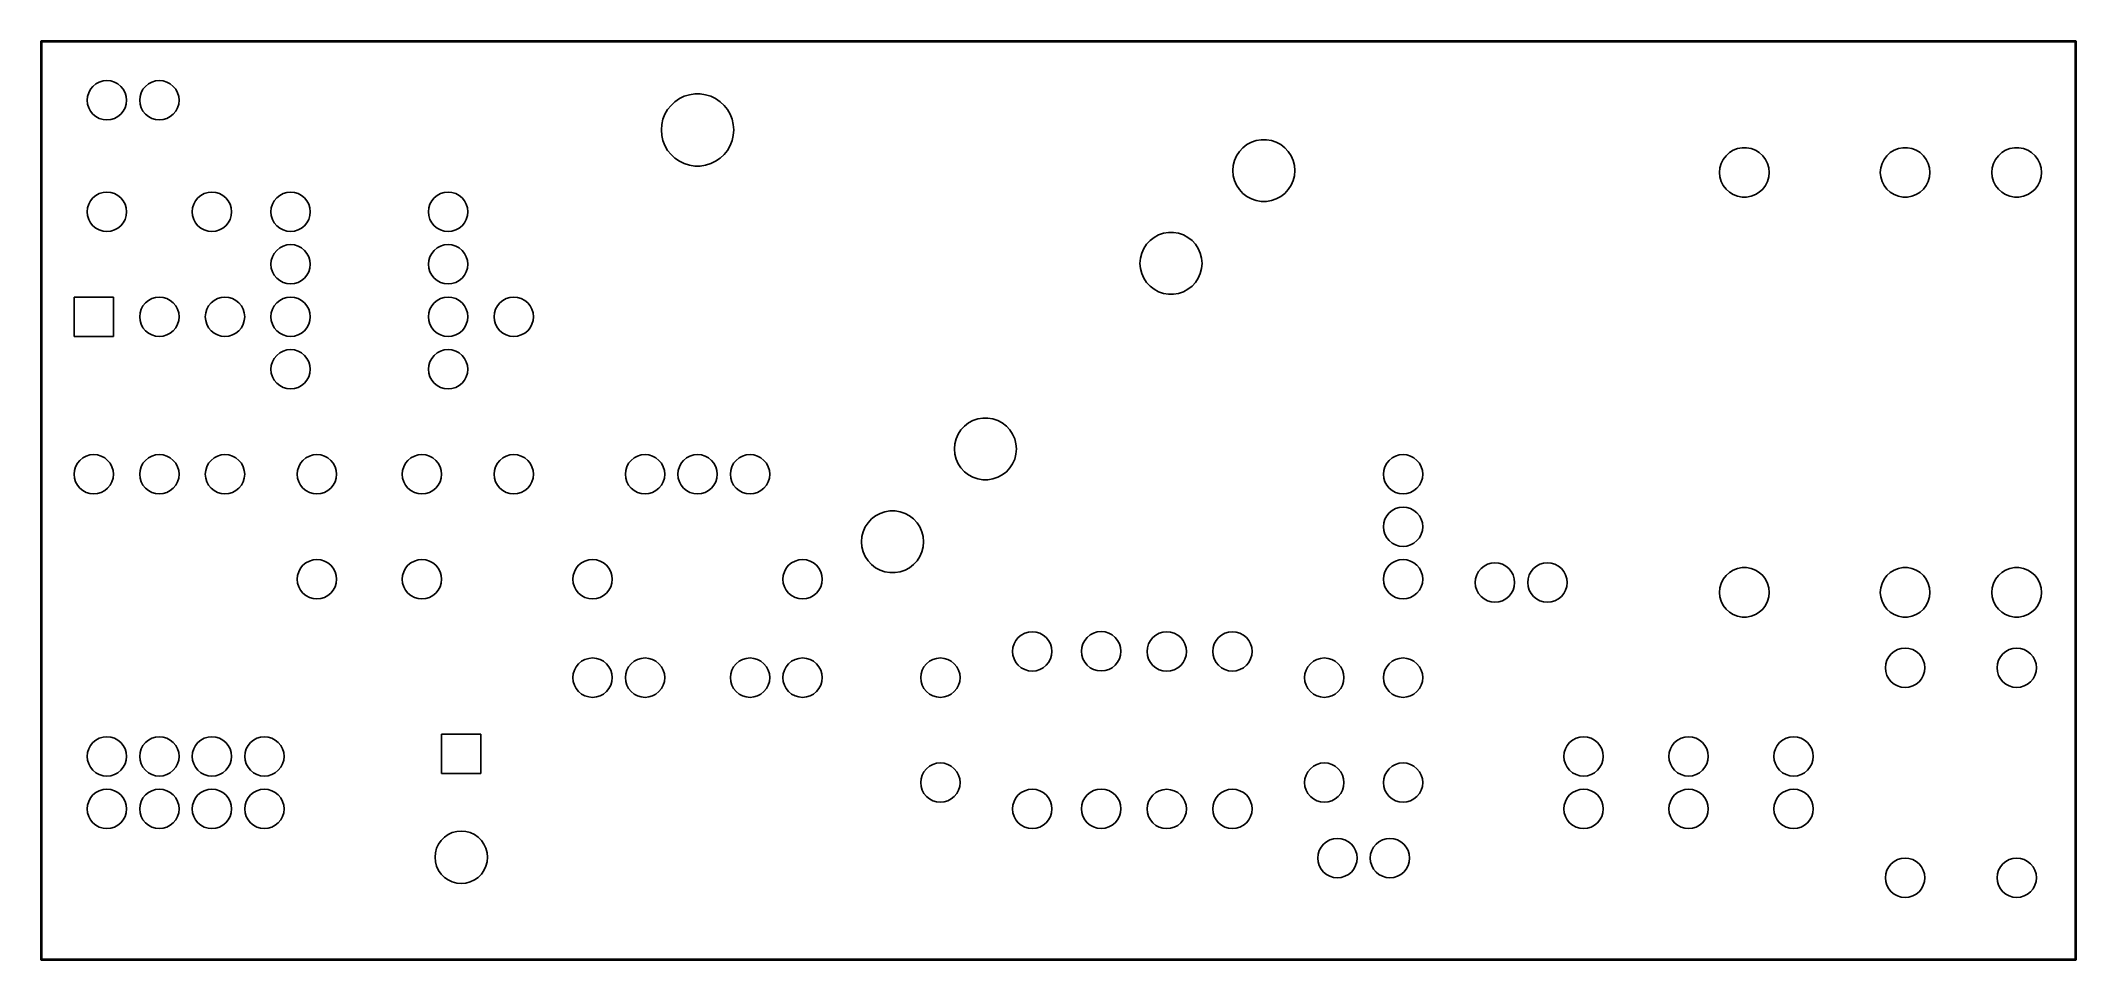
# Model space of a CAD drawing. Extents: x 95.2 to 193.7, y -111.1 to -66.6.
import ezdxf

# ---------------------------------------------------------------- set-up
doc = ezdxf.new("R2010")
doc.units = 0
doc.layers.add('BLACK', color=7, linetype='CONTINUOUS')

msp = doc.modelspace()

# ---------------------------------------------------------------- linework, layer by layer
at = {"layer": 'BLACK', "linetype": 'CONTINUOUS'}
for p, q in [((95.225, -66.675), (95.226903, -66.665433)), ((95.225, -111.125), (95.225, -66.675)), ((95.226903, -66.665433), (95.240433, -66.651903)), ((95.240433, -66.651903), (95.25, -66.65)), ((95.25, -66.65), (193.675, -66.65)), ((95.275, -66.7), (95.275, -111.1)), ((193.65, -66.7), (95.275, -66.7)), ((193.65, -111.1), (193.65, -66.7)), ((193.675, -66.65), (193.684567, -66.651903)), ((193.684567, -66.651903), (193.698097, -66.665433)), ((193.698097, -66.665433), (193.7, -66.675)), ((193.7, -66.675), (193.7, -111.125)), ((97.633025, -69.003319), (97.751481, -68.858981)), ((97.751481, -68.858981), (97.895819, -68.740525)), ((97.895819, -68.740525), (98.060494, -68.652505)), ((98.060494, -68.652505), (98.239176, -68.598302)), ((98.239176, -68.598302), (98.425, -68.58)), ((98.425, -68.58), (98.610824, -68.598302)), ((98.610824, -68.598302), (98.789506, -68.652505)), ((98.789506, -68.652505), (98.954181, -68.740525)), ((98.954181, -68.740525), (99.098519, -68.858981)), ((99.098519, -68.858981), (99.216975, -69.003319)), ((100.173025, -69.003319), (100.291481, -68.858981)), ((100.291481, -68.858981), (100.435819, -68.740525)), ((100.435819, -68.740525), (100.600494, -68.652505)), ((100.600494, -68.652505), (100.779176, -68.598302)), ((100.779176, -68.598302), (100.965, -68.58)), ((100.965, -68.58), (101.150824, -68.598302)), ((101.150824, -68.598302), (101.329506, -68.652505)), ((101.329506, -68.652505), (101.494181, -68.740525)), ((101.494181, -68.740525), (101.638519, -68.858981)), ((101.638519, -68.858981), (101.756975, -69.003319)), ((97.4725, -69.5325), (97.490802, -69.346676)), ((97.490802, -69.718324), (97.4725, -69.5325)), ((97.490802, -69.346676), (97.545005, -69.167994)), ((97.545005, -69.897006), (97.490802, -69.718324)), ((97.545005, -69.167994), (97.633025, -69.003319)), ((97.633025, -70.061681), (97.545005, -69.897006)), ((99.216975, -69.003319), (99.304995, -69.167994)), ((99.304995, -69.897006), (99.216975, -70.061681)), ((99.304995, -69.167994), (99.359198, -69.346676)), ((99.359198, -69.718324), (99.304995, -69.897006)), ((99.359198, -69.346676), (99.3775, -69.5325)), ((99.3775, -69.5325), (99.359198, -69.718324)), ((100.0125, -69.5325), (100.030802, -69.346676)), ((100.030802, -69.718324), (100.0125, -69.5325)), ((100.030802, -69.346676), (100.085005, -69.167994)), ((100.085005, -69.897006), (100.030802, -69.718324)), ((100.085005, -69.167994), (100.173025, -69.003319)), ((100.173025, -70.061681), (100.085005, -69.897006)), ((101.756975, -69.003319), (101.844995, -69.167994)), ((101.844995, -69.897006), (101.756975, -70.061681)), ((101.844995, -69.167994), (101.899198, -69.346676)), ((101.899198, -69.718324), (101.844995, -69.897006)), ((101.899198, -69.346676), (101.9175, -69.5325)), ((101.9175, -69.5325), (101.899198, -69.718324)), ((125.554082, -69.98419), (125.717159, -69.779698)), ((125.717159, -69.779698), (125.908893, -69.601795)), ((125.908893, -69.601795), (126.125, -69.454456)), ((126.125, -69.454456), (126.360653, -69.340971)), ((126.360653, -69.340971), (126.610588, -69.263876)), ((126.610588, -69.263876), (126.869222, -69.224893)), ((126.869222, -69.224893), (127.130778, -69.224893)), ((127.130778, -69.224893), (127.389412, -69.263876)), ((127.389412, -69.263876), (127.639347, -69.340971)), ((127.639347, -69.340971), (127.875, -69.454456)), ((127.875, -69.454456), (128.091107, -69.601795)), ((128.091107, -69.601795), (128.282841, -69.779698)), ((128.282841, -69.779698), (128.445918, -69.98419)), ((97.751481, -70.206019), (97.633025, -70.061681)), ((97.895819, -70.324475), (97.751481, -70.206019)), ((98.060494, -70.412495), (97.895819, -70.324475)), ((98.239176, -70.466698), (98.060494, -70.412495)), ((98.425, -70.485), (98.239176, -70.466698)), ((98.610824, -70.466698), (98.425, -70.485)), ((98.789506, -70.412495), (98.610824, -70.466698)), ((98.954181, -70.324475), (98.789506, -70.412495)), ((99.098519, -70.206019), (98.954181, -70.324475)), ((99.216975, -70.061681), (99.098519, -70.206019)), ((100.291481, -70.206019), (100.173025, -70.061681)), ((100.435819, -70.324475), (100.291481, -70.206019)), ((100.600494, -70.412495), (100.435819, -70.324475)), ((100.779176, -70.466698), (100.600494, -70.412495)), ((100.965, -70.485), (100.779176, -70.466698)), ((101.150824, -70.466698), (100.965, -70.485)), ((101.329506, -70.412495), (101.150824, -70.466698)), ((101.494181, -70.324475), (101.329506, -70.412495)), ((101.638519, -70.206019), (101.494181, -70.324475)), ((101.756975, -70.061681), (101.638519, -70.206019)), ((125.25, -70.97), (125.269546, -70.709176)), ((125.269546, -70.709176), (125.327748, -70.454178)), ((125.327748, -70.454178), (125.423304, -70.210703)), ((125.423304, -70.210703), (125.554082, -69.98419)), ((128.445918, -69.98419), (128.576696, -70.210703)), ((128.576696, -70.210703), (128.672252, -70.454178)), ((128.672252, -70.454178), (128.730454, -70.709176)), ((128.730454, -70.709176), (128.75, -70.97)), ((125.269546, -71.230824), (125.25, -70.97)), ((125.327748, -71.485822), (125.269546, -71.230824)), ((125.423304, -71.729297), (125.327748, -71.485822)), ((125.554082, -71.95581), (125.423304, -71.729297)), ((128.576696, -71.729297), (128.445918, -71.95581)), ((128.672252, -71.485822), (128.576696, -71.729297)), ((128.730454, -71.230824), (128.672252, -71.485822)), ((128.75, -70.97), (128.730454, -71.230824)), ((153.211545, -72.013425), (153.379334, -71.831158)), ((153.379334, -71.831158), (153.574834, -71.678994)), ((153.574834, -71.678994), (153.792713, -71.561084)), ((153.792713, -71.561084), (154.027028, -71.480644)), ((154.027028, -71.480644), (154.271387, -71.439867)), ((154.271387, -71.439867), (154.519125, -71.439867)), ((154.519125, -71.439867), (154.763484, -71.480644)), ((154.763484, -71.480644), (154.997799, -71.561084)), ((154.997799, -71.561084), (155.215678, -71.678994)), ((155.215678, -71.678994), (155.411178, -71.831158)), ((155.411178, -71.831158), (155.578967, -72.013425)), ((177.106364, -71.950804), (177.312854, -71.870809)), ((177.312854, -71.870809), (177.530528, -71.830119)), ((177.530528, -71.830119), (177.751972, -71.830119)), ((177.751972, -71.830119), (177.969646, -71.870809)), ((177.969646, -71.870809), (178.176136, -71.950804)), ((184.885114, -71.950804), (185.091604, -71.870809)), ((185.091604, -71.870809), (185.309278, -71.830119)), ((185.309278, -71.830119), (185.530722, -71.830119)), ((185.530722, -71.830119), (185.748396, -71.870809)), ((185.748396, -71.870809), (185.954886, -71.950804)), ((190.282614, -71.950804), (190.489104, -71.870809)), ((190.489104, -71.870809), (190.706778, -71.830119)), ((190.706778, -71.830119), (190.928222, -71.830119)), ((190.928222, -71.830119), (191.145896, -71.870809)), ((191.145896, -71.870809), (191.352386, -71.950804)), ((125.717159, -72.160302), (125.554082, -71.95581)), ((125.908893, -72.338205), (125.717159, -72.160302)), ((126.125, -72.485544), (125.908893, -72.338205)), ((126.360653, -72.599029), (126.125, -72.485544)), ((126.610588, -72.676124), (126.360653, -72.599029)), ((126.869222, -72.715107), (126.610588, -72.676124)), ((127.130778, -72.715107), (126.869222, -72.715107)), ((127.389412, -72.676124), (127.130778, -72.715107)), ((127.639347, -72.599029), (127.389412, -72.676124)), ((127.875, -72.485544), (127.639347, -72.599029)), ((128.091107, -72.338205), (127.875, -72.485544)), ((128.282841, -72.160302), (128.091107, -72.338205)), ((128.445918, -71.95581), (128.282841, -72.160302)), ((152.895256, -72.934744), (152.915714, -72.687852)), ((152.915714, -72.687852), (152.97653, -72.447695)), ((152.97653, -72.447695), (153.076045, -72.220823)), ((153.076045, -72.220823), (153.211545, -72.013425)), ((155.578967, -72.013425), (155.714467, -72.220823)), ((155.714467, -72.220823), (155.813982, -72.447695)), ((155.813982, -72.447695), (155.874798, -72.687852)), ((155.874798, -72.687852), (155.895256, -72.934744)), ((176.44125, -73.025), (176.461682, -72.804501)), ((176.461682, -72.804501), (176.522283, -72.59151)), ((176.522283, -72.59151), (176.620989, -72.393281)), ((176.620989, -72.393281), (176.754439, -72.216565)), ((176.754439, -72.216565), (176.918088, -72.067379)), ((176.918088, -72.067379), (177.106364, -71.950804)), ((178.176136, -71.950804), (178.364412, -72.067379)), ((178.364412, -72.067379), (178.528061, -72.216565)), ((178.528061, -72.216565), (178.661511, -72.393281)), ((178.661511, -72.393281), (178.760217, -72.59151)), ((178.760217, -72.59151), (178.820818, -72.804501)), ((178.820818, -72.804501), (178.84125, -73.025)), ((184.22, -73.025), (184.240432, -72.804501)), ((184.240432, -72.804501), (184.301033, -72.59151)), ((184.301033, -72.59151), (184.399739, -72.393281)), ((184.399739, -72.393281), (184.533189, -72.216565)), ((184.533189, -72.216565), (184.696838, -72.067379)), ((184.696838, -72.067379), (184.885114, -71.950804)), ((185.954886, -71.950804), (186.143162, -72.067379)), ((186.143162, -72.067379), (186.306811, -72.216565)), ((186.306811, -72.216565), (186.440261, -72.393281)), ((186.440261, -72.393281), (186.538967, -72.59151)), ((186.538967, -72.59151), (186.599568, -72.804501)), ((186.599568, -72.804501), (186.62, -73.025)), ((189.6175, -73.025), (189.637932, -72.804501)), ((189.637932, -72.804501), (189.698533, -72.59151)), ((189.698533, -72.59151), (189.797239, -72.393281)), ((189.797239, -72.393281), (189.930689, -72.216565)), ((189.930689, -72.216565), (190.094338, -72.067379)), ((190.094338, -72.067379), (190.282614, -71.950804)), ((191.352386, -71.950804), (191.540662, -72.067379)), ((191.540662, -72.067379), (191.704311, -72.216565)), ((191.704311, -72.216565), (191.837761, -72.393281)), ((191.837761, -72.393281), (191.936467, -72.59151)), ((191.936467, -72.59151), (191.997068, -72.804501)), ((191.997068, -72.804501), (192.0175, -73.025)), ((152.915714, -73.181636), (152.895256, -72.934744)), ((152.97653, -73.421793), (152.915714, -73.181636)), ((153.076045, -73.648665), (152.97653, -73.421793)), ((153.211545, -73.856063), (153.076045, -73.648665)), ((153.379334, -74.03833), (153.211545, -73.856063)), ((155.578967, -73.856063), (155.411178, -74.03833)), ((155.714467, -73.648665), (155.578967, -73.856063)), ((155.813982, -73.421793), (155.714467, -73.648665)), ((155.874798, -73.181636), (155.813982, -73.421793)), ((155.895256, -72.934744), (155.874798, -73.181636)), ((176.461682, -73.245499), (176.44125, -73.025)), ((176.522283, -73.45849), (176.461682, -73.245499)), ((176.620989, -73.656719), (176.522283, -73.45849)), ((176.754439, -73.833435), (176.620989, -73.656719)), ((176.918088, -73.982621), (176.754439, -73.833435)), ((178.528061, -73.833435), (178.364412, -73.982621)), ((178.661511, -73.656719), (178.528061, -73.833435)), ((178.760217, -73.45849), (178.661511, -73.656719)), ((178.820818, -73.245499), (178.760217, -73.45849)), ((178.84125, -73.025), (178.820818, -73.245499)), ((184.240432, -73.245499), (184.22, -73.025)), ((184.301033, -73.45849), (184.240432, -73.245499)), ((184.399739, -73.656719), (184.301033, -73.45849)), ((184.533189, -73.833435), (184.399739, -73.656719)), ((184.696838, -73.982621), (184.533189, -73.833435)), ((186.306811, -73.833435), (186.143162, -73.982621)), ((186.440261, -73.656719), (186.306811, -73.833435)), ((186.538967, -73.45849), (186.440261, -73.656719)), ((186.599568, -73.245499), (186.538967, -73.45849)), ((186.62, -73.025), (186.599568, -73.245499)), ((189.637932, -73.245499), (189.6175, -73.025)), ((189.698533, -73.45849), (189.637932, -73.245499)), ((189.797239, -73.656719), (189.698533, -73.45849)), ((189.930689, -73.833435), (189.797239, -73.656719)), ((190.094338, -73.982621), (189.930689, -73.833435)), ((191.704311, -73.833435), (191.540662, -73.982621)), ((191.837761, -73.656719), (191.704311, -73.833435)), ((191.936467, -73.45849), (191.837761, -73.656719)), ((191.997068, -73.245499), (191.936467, -73.45849)), ((192.0175, -73.025), (191.997068, -73.245499)), ((97.4725, -74.93), (97.490802, -74.744176)), ((97.490802, -74.744176), (97.545005, -74.565494)), ((97.545005, -74.565494), (97.633025, -74.400819)), ((97.633025, -74.400819), (97.751481, -74.256481)), ((97.751481, -74.256481), (97.895819, -74.138025)), ((97.895819, -74.138025), (98.060494, -74.050005)), ((98.060494, -74.050005), (98.239176, -73.995802)), ((98.239176, -73.995802), (98.425, -73.9775)), ((98.425, -73.9775), (98.610824, -73.995802)), ((98.610824, -73.995802), (98.789506, -74.050005)), ((98.789506, -74.050005), (98.954181, -74.138025)), ((98.954181, -74.138025), (99.098519, -74.256481)), ((99.098519, -74.256481), (99.216975, -74.400819)), ((99.216975, -74.400819), (99.304995, -74.565494)), ((99.304995, -74.565494), (99.359198, -74.744176)), ((99.359198, -74.744176), (99.3775, -74.93)), ((102.5525, -74.93), (102.570802, -74.744176)), ((102.570802, -74.744176), (102.625005, -74.565494)), ((102.625005, -74.565494), (102.713025, -74.400819)), ((102.713025, -74.400819), (102.831481, -74.256481)), ((102.831481, -74.256481), (102.975819, -74.138025)), ((102.975819, -74.138025), (103.140494, -74.050005)), ((103.140494, -74.050005), (103.319176, -73.995802)), ((103.319176, -73.995802), (103.505, -73.9775)), ((103.505, -73.9775), (103.690824, -73.995802)), ((103.690824, -73.995802), (103.869506, -74.050005)), ((103.869506, -74.050005), (104.034181, -74.138025)), ((104.034181, -74.138025), (104.178519, -74.256481)), ((104.178519, -74.256481), (104.296975, -74.400819)), ((104.296975, -74.400819), (104.384995, -74.565494)), ((104.384995, -74.565494), (104.439198, -74.744176)), ((104.439198, -74.744176), (104.4575, -74.93)), ((106.3625, -74.93), (106.380802, -74.744176)), ((106.380802, -74.744176), (106.435005, -74.565494)), ((106.435005, -74.565494), (106.523025, -74.400819)), ((106.523025, -74.400819), (106.641481, -74.256481)), ((106.641481, -74.256481), (106.785819, -74.138025)), ((106.785819, -74.138025), (106.950494, -74.050005)), ((106.950494, -74.050005), (107.129176, -73.995802)), ((107.129176, -73.995802), (107.315, -73.9775)), ((107.315, -73.9775), (107.500824, -73.995802)), ((107.500824, -73.995802), (107.679506, -74.050005)), ((107.679506, -74.050005), (107.844181, -74.138025)), ((107.844181, -74.138025), (107.988519, -74.256481)), ((107.988519, -74.256481), (108.106975, -74.400819)), ((108.106975, -74.400819), (108.194995, -74.565494)), ((108.194995, -74.565494), (108.249198, -74.744176)), ((108.249198, -74.744176), (108.2675, -74.93)), ((113.9825, -74.93), (114.000802, -74.744176)), ((114.000802, -74.744176), (114.055005, -74.565494)), ((114.055005, -74.565494), (114.143025, -74.400819)), ((114.143025, -74.400819), (114.261481, -74.256481)), ((114.261481, -74.256481), (114.405819, -74.138025)), ((114.405819, -74.138025), (114.570494, -74.050005)), ((114.570494, -74.050005), (114.749176, -73.995802)), ((114.749176, -73.995802), (114.935, -73.9775)), ((114.935, -73.9775), (115.120824, -73.995802)), ((115.120824, -73.995802), (115.299506, -74.050005)), ((115.299506, -74.050005), (115.464181, -74.138025)), ((115.464181, -74.138025), (115.608519, -74.256481)), ((115.608519, -74.256481), (115.726975, -74.400819)), ((115.726975, -74.400819), (115.814995, -74.565494)), ((115.814995, -74.565494), (115.869198, -74.744176)), ((115.869198, -74.744176), (115.8875, -74.93)), ((153.574834, -74.190494), (153.379334, -74.03833)), ((153.792713, -74.308404), (153.574834, -74.190494)), ((154.027028, -74.388844), (153.792713, -74.308404)), ((154.271387, -74.429621), (154.027028, -74.388844)), ((154.519125, -74.429621), (154.271387, -74.429621)), ((154.763484, -74.388844), (154.519125, -74.429621)), ((154.997799, -74.308404), (154.763484, -74.388844)), ((155.215678, -74.190494), (154.997799, -74.308404)), ((155.411178, -74.03833), (155.215678, -74.190494)), ((177.106364, -74.099196), (176.918088, -73.982621)), ((177.312854, -74.179191), (177.106364, -74.099196)), ((177.530528, -74.219881), (177.312854, -74.179191)), ((177.751972, -74.219881), (177.530528, -74.219881)), ((177.969646, -74.179191), (177.751972, -74.219881)), ((178.176136, -74.099196), (177.969646, -74.179191)), ((178.364412, -73.982621), (178.176136, -74.099196)), ((184.885114, -74.099196), (184.696838, -73.982621)), ((185.091604, -74.179191), (184.885114, -74.099196)), ((185.309278, -74.219881), (185.091604, -74.179191)), ((185.530722, -74.219881), (185.309278, -74.219881)), ((185.748396, -74.179191), (185.530722, -74.219881)), ((185.954886, -74.099196), (185.748396, -74.179191)), ((186.143162, -73.982621), (185.954886, -74.099196)), ((190.282614, -74.099196), (190.094338, -73.982621)), ((190.489104, -74.179191), (190.282614, -74.099196)), ((190.706778, -74.219881), (190.489104, -74.179191)), ((190.928222, -74.219881), (190.706778, -74.219881)), ((191.145896, -74.179191), (190.928222, -74.219881)), ((191.352386, -74.099196), (191.145896, -74.179191)), ((191.540662, -73.982621), (191.352386, -74.099196)), ((97.490802, -75.115824), (97.4725, -74.93)), ((97.545005, -75.294506), (97.490802, -75.115824)), ((97.633025, -75.459181), (97.545005, -75.294506)), ((97.751481, -75.603519), (97.633025, -75.459181)), ((97.895819, -75.721975), (97.751481, -75.603519)), ((98.060494, -75.809995), (97.895819, -75.721975)), ((98.239176, -75.864198), (98.060494, -75.809995)), ((98.789506, -75.809995), (98.610824, -75.864198)), ((98.954181, -75.721975), (98.789506, -75.809995)), ((99.098519, -75.603519), (98.954181, -75.721975)), ((99.216975, -75.459181), (99.098519, -75.603519)), ((99.304995, -75.294506), (99.216975, -75.459181)), ((99.359198, -75.115824), (99.304995, -75.294506)), ((99.3775, -74.93), (99.359198, -75.115824)), ((102.570802, -75.115824), (102.5525, -74.93)), ((102.625005, -75.294506), (102.570802, -75.115824)), ((102.713025, -75.459181), (102.625005, -75.294506)), ((102.831481, -75.603519), (102.713025, -75.459181)), ((102.975819, -75.721975), (102.831481, -75.603519)), ((103.140494, -75.809995), (102.975819, -75.721975)), ((103.319176, -75.864198), (103.140494, -75.809995)), ((103.869506, -75.809995), (103.690824, -75.864198)), ((104.034181, -75.721975), (103.869506, -75.809995)), ((104.178519, -75.603519), (104.034181, -75.721975)), ((104.296975, -75.459181), (104.178519, -75.603519)), ((104.384995, -75.294506), (104.296975, -75.459181)), ((104.439198, -75.115824), (104.384995, -75.294506)), ((104.4575, -74.93), (104.439198, -75.115824)), ((106.380802, -75.115824), (106.3625, -74.93)), ((106.435005, -75.294506), (106.380802, -75.115824)), ((106.523025, -75.459181), (106.435005, -75.294506)), ((106.641481, -75.603519), (106.523025, -75.459181)), ((106.785819, -75.721975), (106.641481, -75.603519)), ((106.950494, -75.809995), (106.785819, -75.721975)), ((107.129176, -75.864198), (106.950494, -75.809995)), ((107.679506, -75.809995), (107.500824, -75.864198)), ((107.844181, -75.721975), (107.679506, -75.809995)), ((107.988519, -75.603519), (107.844181, -75.721975)), ((108.106975, -75.459181), (107.988519, -75.603519)), ((108.194995, -75.294506), (108.106975, -75.459181)), ((108.249198, -75.115824), (108.194995, -75.294506)), ((108.2675, -74.93), (108.249198, -75.115824)), ((114.000802, -75.115824), (113.9825, -74.93)), ((114.055005, -75.294506), (114.000802, -75.115824)), ((114.143025, -75.459181), (114.055005, -75.294506)), ((114.261481, -75.603519), (114.143025, -75.459181)), ((114.405819, -75.721975), (114.261481, -75.603519)), ((114.570494, -75.809995), (114.405819, -75.721975)), ((114.749176, -75.864198), (114.570494, -75.809995)), ((115.299506, -75.809995), (115.120824, -75.864198)), ((115.464181, -75.721975), (115.299506, -75.809995)), ((115.608519, -75.603519), (115.464181, -75.721975)), ((115.726975, -75.459181), (115.608519, -75.603519)), ((115.814995, -75.294506), (115.726975, -75.459181)), ((115.869198, -75.115824), (115.814995, -75.294506)), ((115.8875, -74.93), (115.869198, -75.115824)), ((98.425, -75.8825), (98.239176, -75.864198)), ((98.610824, -75.864198), (98.425, -75.8825)), ((103.505, -75.8825), (103.319176, -75.864198)), ((103.690824, -75.864198), (103.505, -75.8825)), ((106.523025, -76.940819), (106.641481, -76.796481)), ((106.641481, -76.796481), (106.785819, -76.678025)), ((106.785819, -76.678025), (106.950494, -76.590005)), ((106.950494, -76.590005), (107.129176, -76.535802)), ((107.315, -75.8825), (107.129176, -75.864198)), ((107.129176, -76.535802), (107.315, -76.5175)), ((107.500824, -75.864198), (107.315, -75.8825)), ((107.315, -76.5175), (107.500824, -76.535802)), ((107.500824, -76.535802), (107.679506, -76.590005)), ((107.679506, -76.590005), (107.844181, -76.678025)), ((107.844181, -76.678025), (107.988519, -76.796481)), ((107.988519, -76.796481), (108.106975, -76.940819)), ((114.143025, -76.940819), (114.261481, -76.796481)), ((114.261481, -76.796481), (114.405819, -76.678025)), ((114.405819, -76.678025), (114.570494, -76.590005)), ((114.570494, -76.590005), (114.749176, -76.535802)), ((114.935, -75.8825), (114.749176, -75.864198)), ((114.749176, -76.535802), (114.935, -76.5175)), ((115.120824, -75.864198), (114.935, -75.8825)), ((114.935, -76.5175), (115.120824, -76.535802)), ((115.120824, -76.535802), (115.299506, -76.590005)), ((115.299506, -76.590005), (115.464181, -76.678025)), ((115.464181, -76.678025), (115.608519, -76.796481)), ((115.608519, -76.796481), (115.726975, -76.940819)), ((148.486402, -76.937823), (148.585917, -76.710951)), ((148.585917, -76.710951), (148.721417, -76.503553)), ((148.721417, -76.503553), (148.889206, -76.321286)), ((148.889206, -76.321286), (149.084706, -76.169122)), ((149.084706, -76.169122), (149.302585, -76.051212)), ((149.302585, -76.051212), (149.5369, -75.970772)), ((149.5369, -75.970772), (149.781259, -75.929995)), ((149.781259, -75.929995), (150.028997, -75.929995)), ((150.028997, -75.929995), (150.273356, -75.970772)), ((150.273356, -75.970772), (150.507671, -76.051212)), ((150.507671, -76.051212), (150.72555, -76.169122)), ((150.72555, -76.169122), (150.92105, -76.321286)), ((150.92105, -76.321286), (151.088839, -76.503553)), ((151.088839, -76.503553), (151.224339, -76.710951)), ((151.224339, -76.710951), (151.323854, -76.937823)), ((106.3625, -77.47), (106.380802, -77.284176)), ((106.380802, -77.655824), (106.3625, -77.47)), ((106.380802, -77.284176), (106.435005, -77.105494)), ((106.435005, -77.834506), (106.380802, -77.655824)), ((106.435005, -77.105494), (106.523025, -76.940819)), ((108.106975, -76.940819), (108.194995, -77.105494)), ((108.194995, -77.105494), (108.249198, -77.284176)), ((108.249198, -77.655824), (108.194995, -77.834506)), ((108.249198, -77.284176), (108.2675, -77.47)), ((108.2675, -77.47), (108.249198, -77.655824)), ((113.9825, -77.47), (114.000802, -77.284176)), ((114.000802, -77.655824), (113.9825, -77.47)), ((114.000802, -77.284176), (114.055005, -77.105494)), ((114.055005, -77.834506), (114.000802, -77.655824)), ((114.055005, -77.105494), (114.143025, -76.940819)), ((115.726975, -76.940819), (115.814995, -77.105494)), ((115.814995, -77.105494), (115.869198, -77.284176)), ((115.869198, -77.655824), (115.814995, -77.834506)), ((115.869198, -77.284176), (115.8875, -77.47)), ((115.8875, -77.47), (115.869198, -77.655824)), ((148.405128, -77.424872), (148.425586, -77.17798)), ((148.425586, -77.671764), (148.405128, -77.424872)), ((148.425586, -77.17798), (148.486402, -76.937823)), ((148.486402, -77.911921), (148.425586, -77.671764)), ((151.323854, -76.937823), (151.38467, -77.17798)), ((151.38467, -77.671764), (151.323854, -77.911921)), ((151.38467, -77.17798), (151.405128, -77.424872)), ((151.405128, -77.424872), (151.38467, -77.671764)), ((106.523025, -77.999181), (106.435005, -77.834506)), ((106.641481, -78.143519), (106.523025, -77.999181)), ((106.785819, -78.261975), (106.641481, -78.143519)), ((106.950494, -78.349995), (106.785819, -78.261975)), ((107.129176, -78.404198), (106.950494, -78.349995)), ((107.315, -78.4225), (107.129176, -78.404198)), ((107.500824, -78.404198), (107.315, -78.4225)), ((107.679506, -78.349995), (107.500824, -78.404198)), ((107.844181, -78.261975), (107.679506, -78.349995)), ((107.988519, -78.143519), (107.844181, -78.261975)), ((108.106975, -77.999181), (107.988519, -78.143519)), ((108.194995, -77.834506), (108.106975, -77.999181)), ((114.143025, -77.999181), (114.055005, -77.834506)), ((114.261481, -78.143519), (114.143025, -77.999181)), ((114.405819, -78.261975), (114.261481, -78.143519)), ((114.570494, -78.349995), (114.405819, -78.261975)), ((114.749176, -78.404198), (114.570494, -78.349995)), ((114.935, -78.4225), (114.749176, -78.404198)), ((115.120824, -78.404198), (114.935, -78.4225)), ((115.299506, -78.349995), (115.120824, -78.404198)), ((115.464181, -78.261975), (115.299506, -78.349995)), ((115.608519, -78.143519), (115.464181, -78.261975)), ((115.726975, -77.999181), (115.608519, -78.143519)), ((115.814995, -77.834506), (115.726975, -77.999181)), ((148.585917, -78.138793), (148.486402, -77.911921)), ((148.721417, -78.346191), (148.585917, -78.138793)), ((148.889206, -78.528458), (148.721417, -78.346191)), ((149.084706, -78.680622), (148.889206, -78.528458)), ((149.302585, -78.798532), (149.084706, -78.680622)), ((150.72555, -78.680622), (150.507671, -78.798532)), ((150.92105, -78.528458), (150.72555, -78.680622)), ((151.088839, -78.346191), (150.92105, -78.528458)), ((151.224339, -78.138793), (151.088839, -78.346191)), ((151.323854, -77.911921), (151.224339, -78.138793)), ((96.8375, -80.9625), (96.8375, -79.0575)), ((96.8375, -79.0575), (98.7425, -79.0575)), ((98.7425, -79.0575), (98.7425, -80.9625)), ((100.030802, -79.824176), (100.085005, -79.645494)), ((100.085005, -79.645494), (100.173025, -79.480819)), ((100.173025, -79.480819), (100.291481, -79.336481)), ((100.291481, -79.336481), (100.435819, -79.218025)), ((100.435819, -79.218025), (100.600494, -79.130005)), ((100.600494, -79.130005), (100.779176, -79.075802)), ((100.779176, -79.075802), (100.965, -79.0575)), ((100.965, -79.0575), (101.150824, -79.075802)), ((101.150824, -79.075802), (101.329506, -79.130005)), ((101.329506, -79.130005), (101.494181, -79.218025)), ((101.494181, -79.218025), (101.638519, -79.336481)), ((101.638519, -79.336481), (101.756975, -79.480819)), ((101.756975, -79.480819), (101.844995, -79.645494)), ((101.844995, -79.645494), (101.899198, -79.824176)), ((103.205802, -79.824176), (103.260005, -79.645494)), ((103.260005, -79.645494), (103.348025, -79.480819)), ((103.348025, -79.480819), (103.466481, -79.336481)), ((103.466481, -79.336481), (103.610819, -79.218025)), ((103.610819, -79.218025), (103.775494, -79.130005)), ((103.775494, -79.130005), (103.954176, -79.075802)), ((103.954176, -79.075802), (104.14, -79.0575)), ((104.14, -79.0575), (104.325824, -79.075802)), ((104.325824, -79.075802), (104.504506, -79.130005)), ((104.504506, -79.130005), (104.669181, -79.218025)), ((104.669181, -79.218025), (104.813519, -79.336481)), ((104.813519, -79.336481), (104.931975, -79.480819)), ((104.931975, -79.480819), (105.019995, -79.645494)), ((105.019995, -79.645494), (105.074198, -79.824176)), ((106.380802, -79.824176), (106.435005, -79.645494)), ((106.435005, -79.645494), (106.523025, -79.480819)), ((106.523025, -79.480819), (106.641481, -79.336481)), ((106.641481, -79.336481), (106.785819, -79.218025)), ((106.785819, -79.218025), (106.950494, -79.130005)), ((106.950494, -79.130005), (107.129176, -79.075802)), ((107.129176, -79.075802), (107.315, -79.0575)), ((107.315, -79.0575), (107.500824, -79.075802)), ((107.500824, -79.075802), (107.679506, -79.130005)), ((107.679506, -79.130005), (107.844181, -79.218025)), ((107.844181, -79.218025), (107.988519, -79.336481)), ((107.988519, -79.336481), (108.106975, -79.480819)), ((108.106975, -79.480819), (108.194995, -79.645494)), ((108.194995, -79.645494), (108.249198, -79.824176)), ((114.000802, -79.824176), (114.055005, -79.645494)), ((114.055005, -79.645494), (114.143025, -79.480819)), ((114.143025, -79.480819), (114.261481, -79.336481)), ((114.261481, -79.336481), (114.405819, -79.218025)), ((114.405819, -79.218025), (114.570494, -79.130005)), ((114.570494, -79.130005), (114.749176, -79.075802)), ((114.749176, -79.075802), (114.935, -79.0575)), ((114.935, -79.0575), (115.120824, -79.075802)), ((115.120824, -79.075802), (115.299506, -79.130005)), ((115.299506, -79.130005), (115.464181, -79.218025)), ((115.464181, -79.218025), (115.608519, -79.336481)), ((115.608519, -79.336481), (115.726975, -79.480819)), ((115.726975, -79.480819), (115.814995, -79.645494)), ((115.814995, -79.645494), (115.869198, -79.824176)), ((117.175802, -79.824176), (117.230005, -79.645494)), ((117.230005, -79.645494), (117.318025, -79.480819)), ((117.318025, -79.480819), (117.436481, -79.336481)), ((117.436481, -79.336481), (117.580819, -79.218025)), ((117.580819, -79.218025), (117.745494, -79.130005)), ((117.745494, -79.130005), (117.924176, -79.075802)), ((117.924176, -79.075802), (118.11, -79.0575)), ((118.11, -79.0575), (118.295824, -79.075802)), ((118.295824, -79.075802), (118.474506, -79.130005)), ((118.474506, -79.130005), (118.639181, -79.218025)), ((118.639181, -79.218025), (118.783519, -79.336481)), ((118.783519, -79.336481), (118.901975, -79.480819)), ((118.901975, -79.480819), (118.989995, -79.645494)), ((118.989995, -79.645494), (119.044198, -79.824176)), ((149.5369, -78.878972), (149.302585, -78.798532)), ((149.781259, -78.919749), (149.5369, -78.878972)), ((150.028997, -78.919749), (149.781259, -78.919749)), ((150.273356, -78.878972), (150.028997, -78.919749)), ((150.507671, -78.798532), (150.273356, -78.878972)), ((100.0125, -80.01), (100.030802, -79.824176)), ((100.030802, -80.195824), (100.0125, -80.01)), ((100.085005, -80.374506), (100.030802, -80.195824)), ((100.173025, -80.539181), (100.085005, -80.374506)), ((100.291481, -80.683519), (100.173025, -80.539181)), ((100.435819, -80.801975), (100.291481, -80.683519)), ((101.638519, -80.683519), (101.494181, -80.801975)), ((101.756975, -80.539181), (101.638519, -80.683519)), ((101.844995, -80.374506), (101.756975, -80.539181)), ((101.899198, -80.195824), (101.844995, -80.374506)), ((101.899198, -79.824176), (101.9175, -80.01)), ((101.9175, -80.01), (101.899198, -80.195824)), ((103.1875, -80.01), (103.205802, -79.824176)), ((103.205802, -80.195824), (103.1875, -80.01)), ((103.260005, -80.374506), (103.205802, -80.195824)), ((103.348025, -80.539181), (103.260005, -80.374506)), ((103.466481, -80.683519), (103.348025, -80.539181)), ((103.610819, -80.801975), (103.466481, -80.683519)), ((104.813519, -80.683519), (104.669181, -80.801975)), ((104.931975, -80.539181), (104.813519, -80.683519)), ((105.019995, -80.374506), (104.931975, -80.539181)), ((105.074198, -80.195824), (105.019995, -80.374506)), ((105.074198, -79.824176), (105.0925, -80.01)), ((105.0925, -80.01), (105.074198, -80.195824)), ((106.3625, -80.01), (106.380802, -79.824176)), ((106.380802, -80.195824), (106.3625, -80.01)), ((106.435005, -80.374506), (106.380802, -80.195824)), ((106.523025, -80.539181), (106.435005, -80.374506)), ((106.641481, -80.683519), (106.523025, -80.539181)), ((106.785819, -80.801975), (106.641481, -80.683519)), ((107.988519, -80.683519), (107.844181, -80.801975)), ((108.106975, -80.539181), (107.988519, -80.683519)), ((108.194995, -80.374506), (108.106975, -80.539181)), ((108.249198, -80.195824), (108.194995, -80.374506)), ((108.249198, -79.824176), (108.2675, -80.01)), ((108.2675, -80.01), (108.249198, -80.195824)), ((113.9825, -80.01), (114.000802, -79.824176)), ((114.000802, -80.195824), (113.9825, -80.01)), ((114.055005, -80.374506), (114.000802, -80.195824)), ((114.143025, -80.539181), (114.055005, -80.374506)), ((114.261481, -80.683519), (114.143025, -80.539181)), ((114.405819, -80.801975), (114.261481, -80.683519)), ((115.608519, -80.683519), (115.464181, -80.801975)), ((115.726975, -80.539181), (115.608519, -80.683519)), ((115.814995, -80.374506), (115.726975, -80.539181)), ((115.869198, -80.195824), (115.814995, -80.374506)), ((115.869198, -79.824176), (115.8875, -80.01)), ((115.8875, -80.01), (115.869198, -80.195824)), ((117.1575, -80.01), (117.175802, -79.824176)), ((117.175802, -80.195824), (117.1575, -80.01)), ((117.230005, -80.374506), (117.175802, -80.195824)), ((117.318025, -80.539181), (117.230005, -80.374506)), ((117.436481, -80.683519), (117.318025, -80.539181)), ((117.580819, -80.801975), (117.436481, -80.683519)), ((118.783519, -80.683519), (118.639181, -80.801975)), ((118.901975, -80.539181), (118.783519, -80.683519)), ((118.989995, -80.374506), (118.901975, -80.539181)), ((119.044198, -80.195824), (118.989995, -80.374506)), ((119.044198, -79.824176), (119.0625, -80.01)), ((119.0625, -80.01), (119.044198, -80.195824)), ((98.7425, -80.9625), (96.8375, -80.9625)), ((100.600494, -80.889995), (100.435819, -80.801975)), ((100.779176, -80.944198), (100.600494, -80.889995)), ((100.965, -80.9625), (100.779176, -80.944198)), ((101.150824, -80.944198), (100.965, -80.9625)), ((101.329506, -80.889995), (101.150824, -80.944198)), ((101.494181, -80.801975), (101.329506, -80.889995)), ((103.775494, -80.889995), (103.610819, -80.801975)), ((103.954176, -80.944198), (103.775494, -80.889995)), ((104.14, -80.9625), (103.954176, -80.944198)), ((104.325824, -80.944198), (104.14, -80.9625)), ((104.504506, -80.889995), (104.325824, -80.944198)), ((104.669181, -80.801975), (104.504506, -80.889995)), ((106.950494, -80.889995), (106.785819, -80.801975)), ((106.785819, -81.758025), (106.950494, -81.670005)), ((107.129176, -80.944198), (106.950494, -80.889995)), ((106.950494, -81.670005), (107.129176, -81.615802)), ((107.315, -80.9625), (107.129176, -80.944198)), ((107.129176, -81.615802), (107.315, -81.5975)), ((107.500824, -80.944198), (107.315, -80.9625)), ((107.315, -81.5975), (107.500824, -81.615802)), ((107.679506, -80.889995), (107.500824, -80.944198)), ((107.500824, -81.615802), (107.679506, -81.670005)), ((107.844181, -80.801975), (107.679506, -80.889995)), ((107.679506, -81.670005), (107.844181, -81.758025)), ((114.570494, -80.889995), (114.405819, -80.801975)), ((114.405819, -81.758025), (114.570494, -81.670005)), ((114.749176, -80.944198), (114.570494, -80.889995)), ((114.570494, -81.670005), (114.749176, -81.615802)), ((114.935, -80.9625), (114.749176, -80.944198)), ((114.749176, -81.615802), (114.935, -81.5975)), ((115.120824, -80.944198), (114.935, -80.9625)), ((114.935, -81.5975), (115.120824, -81.615802)), ((115.299506, -80.889995), (115.120824, -80.944198)), ((115.120824, -81.615802), (115.299506, -81.670005)), ((115.464181, -80.801975), (115.299506, -80.889995)), ((115.299506, -81.670005), (115.464181, -81.758025)), ((117.745494, -80.889995), (117.580819, -80.801975)), ((117.924176, -80.944198), (117.745494, -80.889995)), ((118.11, -80.9625), (117.924176, -80.944198)), ((118.295824, -80.944198), (118.11, -80.9625)), ((118.474506, -80.889995), (118.295824, -80.944198)), ((118.639181, -80.801975), (118.474506, -80.889995)), ((106.3625, -82.55), (106.380802, -82.364176)), ((106.380802, -82.735824), (106.3625, -82.55)), ((106.380802, -82.364176), (106.435005, -82.185494)), ((106.435005, -82.185494), (106.523025, -82.020819)), ((106.523025, -82.020819), (106.641481, -81.876481)), ((106.641481, -81.876481), (106.785819, -81.758025)), ((107.844181, -81.758025), (107.988519, -81.876481)), ((107.988519, -81.876481), (108.106975, -82.020819)), ((108.106975, -82.020819), (108.194995, -82.185494)), ((108.194995, -82.185494), (108.249198, -82.364176)), ((108.249198, -82.364176), (108.2675, -82.55)), ((108.2675, -82.55), (108.249198, -82.735824)), ((113.9825, -82.55), (114.000802, -82.364176)), ((114.000802, -82.735824), (113.9825, -82.55)), ((114.000802, -82.364176), (114.055005, -82.185494)), ((114.055005, -82.185494), (114.143025, -82.020819)), ((114.143025, -82.020819), (114.261481, -81.876481)), ((114.261481, -81.876481), (114.405819, -81.758025)), ((115.464181, -81.758025), (115.608519, -81.876481)), ((115.608519, -81.876481), (115.726975, -82.020819)), ((115.726975, -82.020819), (115.814995, -82.185494)), ((115.814995, -82.185494), (115.869198, -82.364176)), ((115.869198, -82.364176), (115.8875, -82.55)), ((115.8875, -82.55), (115.869198, -82.735824)), ((106.435005, -82.914506), (106.380802, -82.735824)), ((106.523025, -83.079181), (106.435005, -82.914506)), ((106.641481, -83.223519), (106.523025, -83.079181)), ((106.785819, -83.341975), (106.641481, -83.223519)), ((106.950494, -83.429995), (106.785819, -83.341975)), ((107.129176, -83.484198), (106.950494, -83.429995)), ((107.315, -83.5025), (107.129176, -83.484198)), ((107.500824, -83.484198), (107.315, -83.5025)), ((107.679506, -83.429995), (107.500824, -83.484198)), ((107.844181, -83.341975), (107.679506, -83.429995)), ((107.988519, -83.223519), (107.844181, -83.341975)), ((108.106975, -83.079181), (107.988519, -83.223519)), ((108.194995, -82.914506), (108.106975, -83.079181)), ((108.249198, -82.735824), (108.194995, -82.914506)), ((114.055005, -82.914506), (114.000802, -82.735824)), ((114.143025, -83.079181), (114.055005, -82.914506)), ((114.261481, -83.223519), (114.143025, -83.079181)), ((114.405819, -83.341975), (114.261481, -83.223519)), ((114.570494, -83.429995), (114.405819, -83.341975)), ((114.749176, -83.484198), (114.570494, -83.429995)), ((114.935, -83.5025), (114.749176, -83.484198)), ((115.120824, -83.484198), (114.935, -83.5025)), ((115.299506, -83.429995), (115.120824, -83.484198)), ((115.464181, -83.341975), (115.299506, -83.429995)), ((115.608519, -83.223519), (115.464181, -83.341975)), ((115.726975, -83.079181), (115.608519, -83.223519)), ((115.814995, -82.914506), (115.726975, -83.079181)), ((115.869198, -82.735824), (115.814995, -82.914506)), ((139.605661, -85.691207), (139.741161, -85.483809)), ((139.741161, -85.483809), (139.90895, -85.301542)), ((139.90895, -85.301542), (140.10445, -85.149378)), ((140.10445, -85.149378), (140.322329, -85.031468)), ((140.322329, -85.031468), (140.556644, -84.951028)), ((140.556644, -84.951028), (140.801003, -84.910251)), ((140.801003, -84.910251), (141.048741, -84.910251)), ((141.048741, -84.910251), (141.2931, -84.951028)), ((141.2931, -84.951028), (141.527415, -85.031468)), ((141.527415, -85.031468), (141.745294, -85.149378)), ((141.745294, -85.149378), (141.940794, -85.301542)), ((141.940794, -85.301542), (142.108583, -85.483809)), ((142.108583, -85.483809), (142.244083, -85.691207)), ((139.424872, -86.405128), (139.44533, -86.158236)), ((139.44533, -86.65202), (139.424872, -86.405128)), ((139.44533, -86.158236), (139.506146, -85.918079)), ((139.506146, -86.892177), (139.44533, -86.65202)), ((139.506146, -85.918079), (139.605661, -85.691207)), ((142.244083, -85.691207), (142.343598, -85.918079)), ((142.343598, -85.918079), (142.404414, -86.158236)), ((142.404414, -86.65202), (142.343598, -86.892177)), ((142.404414, -86.158236), (142.424872, -86.405128)), ((142.424872, -86.405128), (142.404414, -86.65202)), ((96.8375, -87.63), (96.855802, -87.444176)), ((96.855802, -87.815824), (96.8375, -87.63)), ((96.855802, -87.444176), (96.910005, -87.265494)), ((96.910005, -87.265494), (96.998025, -87.100819)), ((96.998025, -87.100819), (97.116481, -86.956481)), ((97.116481, -86.956481), (97.260819, -86.838025)), ((97.260819, -86.838025), (97.425494, -86.750005)), ((97.425494, -86.750005), (97.604176, -86.695802)), ((97.604176, -86.695802), (97.79, -86.6775)), ((97.79, -86.6775), (97.975824, -86.695802)), ((97.975824, -86.695802), (98.154506, -86.750005)), ((98.154506, -86.750005), (98.319181, -86.838025)), ((98.319181, -86.838025), (98.463519, -86.956481)), ((98.463519, -86.956481), (98.581975, -87.100819)), ((98.581975, -87.100819), (98.669995, -87.265494)), ((98.669995, -87.265494), (98.724198, -87.444176)), ((98.724198, -87.444176), (98.7425, -87.63)), ((98.7425, -87.63), (98.724198, -87.815824)), ((100.0125, -87.63), (100.030802, -87.444176)), ((100.030802, -87.815824), (100.0125, -87.63)), ((100.030802, -87.444176), (100.085005, -87.265494)), ((100.085005, -87.265494), (100.173025, -87.100819)), ((100.173025, -87.100819), (100.291481, -86.956481)), ((100.291481, -86.956481), (100.435819, -86.838025)), ((100.435819, -86.838025), (100.600494, -86.750005)), ((100.600494, -86.750005), (100.779176, -86.695802)), ((100.779176, -86.695802), (100.965, -86.6775)), ((100.965, -86.6775), (101.150824, -86.695802)), ((101.150824, -86.695802), (101.329506, -86.750005)), ((101.329506, -86.750005), (101.494181, -86.838025)), ((101.494181, -86.838025), (101.638519, -86.956481)), ((101.638519, -86.956481), (101.756975, -87.100819)), ((101.756975, -87.100819), (101.844995, -87.265494)), ((101.844995, -87.265494), (101.899198, -87.444176)), ((101.899198, -87.444176), (101.9175, -87.63)), ((101.9175, -87.63), (101.899198, -87.815824)), ((103.1875, -87.63), (103.205802, -87.444176)), ((103.205802, -87.815824), (103.1875, -87.63)), ((103.205802, -87.444176), (103.260005, -87.265494)), ((103.260005, -87.265494), (103.348025, -87.100819)), ((103.348025, -87.100819), (103.466481, -86.956481)), ((103.466481, -86.956481), (103.610819, -86.838025)), ((103.610819, -86.838025), (103.775494, -86.750005)), ((103.775494, -86.750005), (103.954176, -86.695802)), ((103.954176, -86.695802), (104.14, -86.6775)), ((104.14, -86.6775), (104.325824, -86.695802)), ((104.325824, -86.695802), (104.504506, -86.750005)), ((104.504506, -86.750005), (104.669181, -86.838025)), ((104.669181, -86.838025), (104.813519, -86.956481)), ((104.813519, -86.956481), (104.931975, -87.100819)), ((104.931975, -87.100819), (105.019995, -87.265494)), ((105.019995, -87.265494), (105.074198, -87.444176)), ((105.074198, -87.444176), (105.0925, -87.63)), ((105.0925, -87.63), (105.074198, -87.815824)), ((107.6325, -87.63), (107.650802, -87.444176)), ((107.650802, -87.815824), (107.6325, -87.63)), ((107.650802, -87.444176), (107.705005, -87.265494)), ((107.705005, -87.265494), (107.793025, -87.100819)), ((107.793025, -87.100819), (107.911481, -86.956481)), ((107.911481, -86.956481), (108.055819, -86.838025)), ((108.055819, -86.838025), (108.220494, -86.750005)), ((108.220494, -86.750005), (108.399176, -86.695802)), ((108.399176, -86.695802), (108.585, -86.6775)), ((108.585, -86.6775), (108.770824, -86.695802)), ((108.770824, -86.695802), (108.949506, -86.750005)), ((108.949506, -86.750005), (109.114181, -86.838025)), ((109.114181, -86.838025), (109.258519, -86.956481)), ((109.258519, -86.956481), (109.376975, -87.100819)), ((109.376975, -87.100819), (109.464995, -87.265494)), ((109.464995, -87.265494), (109.519198, -87.444176)), ((109.519198, -87.444176), (109.5375, -87.63)), ((109.5375, -87.63), (109.519198, -87.815824)), ((112.7125, -87.63), (112.730802, -87.444176)), ((112.730802, -87.815824), (112.7125, -87.63)), ((112.730802, -87.444176), (112.785005, -87.265494)), ((112.785005, -87.265494), (112.873025, -87.100819)), ((112.873025, -87.100819), (112.991481, -86.956481)), ((112.991481, -86.956481), (113.135819, -86.838025)), ((113.135819, -86.838025), (113.300494, -86.750005)), ((113.300494, -86.750005), (113.479176, -86.695802)), ((113.479176, -86.695802), (113.665, -86.6775)), ((113.665, -86.6775), (113.850824, -86.695802)), ((113.850824, -86.695802), (114.029506, -86.750005)), ((114.029506, -86.750005), (114.194181, -86.838025)), ((114.194181, -86.838025), (114.338519, -86.956481)), ((114.338519, -86.956481), (114.456975, -87.100819)), ((114.456975, -87.100819), (114.544995, -87.265494)), ((114.544995, -87.265494), (114.599198, -87.444176)), ((114.599198, -87.444176), (114.6175, -87.63)), ((114.6175, -87.63), (114.599198, -87.815824)), ((117.1575, -87.63), (117.175802, -87.444176)), ((117.175802, -87.815824), (117.1575, -87.63)), ((117.175802, -87.444176), (117.230005, -87.265494)), ((117.230005, -87.265494), (117.318025, -87.100819)), ((117.318025, -87.100819), (117.436481, -86.956481)), ((117.436481, -86.956481), (117.580819, -86.838025)), ((117.580819, -86.838025), (117.745494, -86.750005)), ((117.745494, -86.750005), (117.924176, -86.695802)), ((117.924176, -86.695802), (118.11, -86.6775)), ((118.11, -86.6775), (118.295824, -86.695802)), ((118.295824, -86.695802), (118.474506, -86.750005)), ((118.474506, -86.750005), (118.639181, -86.838025)), ((118.639181, -86.838025), (118.783519, -86.956481)), ((118.783519, -86.956481), (118.901975, -87.100819)), ((118.901975, -87.100819), (118.989995, -87.265494)), ((118.989995, -87.265494), (119.044198, -87.444176)), ((119.044198, -87.444176), (119.0625, -87.63)), ((119.0625, -87.63), (119.044198, -87.815824)), ((123.5075, -87.63), (123.525802, -87.444176)), ((123.525802, -87.815824), (123.5075, -87.63)), ((123.525802, -87.444176), (123.580005, -87.265494)), ((123.580005, -87.265494), (123.668025, -87.100819)), ((123.668025, -87.100819), (123.786481, -86.956481)), ((123.786481, -86.956481), (123.930819, -86.838025)), ((123.930819, -86.838025), (124.095494, -86.750005)), ((124.095494, -86.750005), (124.274176, -86.695802)), ((124.274176, -86.695802), (124.46, -86.6775)), ((124.46, -86.6775), (124.645824, -86.695802)), ((124.645824, -86.695802), (124.824506, -86.750005)), ((124.824506, -86.750005), (124.989181, -86.838025)), ((124.989181, -86.838025), (125.133519, -86.956481)), ((125.133519, -86.956481), (125.251975, -87.100819)), ((125.251975, -87.100819), (125.339995, -87.265494)), ((125.339995, -87.265494), (125.394198, -87.444176)), ((125.394198, -87.444176), (125.4125, -87.63)), ((125.4125, -87.63), (125.394198, -87.815824)), ((126.0475, -87.63), (126.065802, -87.444176)), ((126.065802, -87.815824), (126.0475, -87.63)), ((126.065802, -87.444176), (126.120005, -87.265494)), ((126.120005, -87.265494), (126.208025, -87.100819)), ((126.208025, -87.100819), (126.326481, -86.956481)), ((126.326481, -86.956481), (126.470819, -86.838025)), ((126.470819, -86.838025), (126.635494, -86.750005)), ((126.635494, -86.750005), (126.814176, -86.695802)), ((126.814176, -86.695802), (127, -86.6775)), ((127, -86.6775), (127.185824, -86.695802)), ((127.185824, -86.695802), (127.364506, -86.750005)), ((127.364506, -86.750005), (127.529181, -86.838025)), ((127.529181, -86.838025), (127.673519, -86.956481)), ((127.673519, -86.956481), (127.791975, -87.100819)), ((127.791975, -87.100819), (127.879995, -87.265494)), ((127.879995, -87.265494), (127.934198, -87.444176)), ((127.934198, -87.444176), (127.9525, -87.63)), ((127.9525, -87.63), (127.934198, -87.815824)), ((128.5875, -87.63), (128.605802, -87.444176)), ((128.605802, -87.815824), (128.5875, -87.63)), ((128.605802, -87.444176), (128.660005, -87.265494)), ((128.660005, -87.265494), (128.748025, -87.100819)), ((128.748025, -87.100819), (128.866481, -86.956481)), ((128.866481, -86.956481), (129.010819, -86.838025)), ((129.010819, -86.838025), (129.175494, -86.750005)), ((129.175494, -86.750005), (129.354176, -86.695802)), ((129.354176, -86.695802), (129.54, -86.6775)), ((129.54, -86.6775), (129.725824, -86.695802)), ((129.725824, -86.695802), (129.904506, -86.750005)), ((129.904506, -86.750005), (130.069181, -86.838025)), ((130.069181, -86.838025), (130.213519, -86.956481)), ((130.213519, -86.956481), (130.331975, -87.100819)), ((130.331975, -87.100819), (130.419995, -87.265494)), ((130.419995, -87.265494), (130.474198, -87.444176)), ((130.474198, -87.444176), (130.4925, -87.63)), ((130.4925, -87.63), (130.474198, -87.815824)), ((139.605661, -87.119049), (139.506146, -86.892177)), ((139.741161, -87.326447), (139.605661, -87.119049)), ((139.90895, -87.508714), (139.741161, -87.326447)), ((140.10445, -87.660878), (139.90895, -87.508714)), ((141.940794, -87.508714), (141.745294, -87.660878)), ((142.108583, -87.326447), (141.940794, -87.508714)), ((142.244083, -87.119049), (142.108583, -87.326447)), ((142.343598, -86.892177), (142.244083, -87.119049)), ((160.17875, -87.63), (160.197052, -87.444176)), ((160.197052, -87.815824), (160.17875, -87.63)), ((160.197052, -87.444176), (160.251255, -87.265494)), ((160.251255, -87.265494), (160.339275, -87.100819)), ((160.339275, -87.100819), (160.457731, -86.956481)), ((160.457731, -86.956481), (160.602069, -86.838025)), ((160.602069, -86.838025), (160.766744, -86.750005)), ((160.766744, -86.750005), (160.945426, -86.695802)), ((160.945426, -86.695802), (161.13125, -86.6775)), ((161.13125, -86.6775), (161.317074, -86.695802)), ((161.317074, -86.695802), (161.495756, -86.750005)), ((161.495756, -86.750005), (161.660431, -86.838025)), ((161.660431, -86.838025), (161.804769, -86.956481)), ((161.804769, -86.956481), (161.923225, -87.100819)), ((161.923225, -87.100819), (162.011245, -87.265494)), ((162.011245, -87.265494), (162.065448, -87.444176)), ((162.065448, -87.444176), (162.08375, -87.63)), ((162.08375, -87.63), (162.065448, -87.815824)), ((96.910005, -87.994506), (96.855802, -87.815824)), ((96.998025, -88.159181), (96.910005, -87.994506)), ((97.116481, -88.303519), (96.998025, -88.159181)), ((97.260819, -88.421975), (97.116481, -88.303519)), ((97.425494, -88.509995), (97.260819, -88.421975)), ((97.604176, -88.564198), (97.425494, -88.509995)), ((97.79, -88.5825), (97.604176, -88.564198)), ((97.975824, -88.564198), (97.79, -88.5825)), ((98.154506, -88.509995), (97.975824, -88.564198)), ((98.319181, -88.421975), (98.154506, -88.509995)), ((98.463519, -88.303519), (98.319181, -88.421975)), ((98.581975, -88.159181), (98.463519, -88.303519)), ((98.669995, -87.994506), (98.581975, -88.159181)), ((98.724198, -87.815824), (98.669995, -87.994506)), ((100.085005, -87.994506), (100.030802, -87.815824)), ((100.173025, -88.159181), (100.085005, -87.994506)), ((100.291481, -88.303519), (100.173025, -88.159181)), ((100.435819, -88.421975), (100.291481, -88.303519)), ((100.600494, -88.509995), (100.435819, -88.421975)), ((100.779176, -88.564198), (100.600494, -88.509995)), ((100.965, -88.5825), (100.779176, -88.564198)), ((101.150824, -88.564198), (100.965, -88.5825)), ((101.329506, -88.509995), (101.150824, -88.564198)), ((101.494181, -88.421975), (101.329506, -88.509995)), ((101.638519, -88.303519), (101.494181, -88.421975)), ((101.756975, -88.159181), (101.638519, -88.303519)), ((101.844995, -87.994506), (101.756975, -88.159181)), ((101.899198, -87.815824), (101.844995, -87.994506)), ((103.260005, -87.994506), (103.205802, -87.815824)), ((103.348025, -88.159181), (103.260005, -87.994506)), ((103.466481, -88.303519), (103.348025, -88.159181)), ((103.610819, -88.421975), (103.466481, -88.303519)), ((103.775494, -88.509995), (103.610819, -88.421975)), ((103.954176, -88.564198), (103.775494, -88.509995)), ((104.14, -88.5825), (103.954176, -88.564198)), ((104.325824, -88.564198), (104.14, -88.5825)), ((104.504506, -88.509995), (104.325824, -88.564198)), ((104.669181, -88.421975), (104.504506, -88.509995)), ((104.813519, -88.303519), (104.669181, -88.421975)), ((104.931975, -88.159181), (104.813519, -88.303519)), ((105.019995, -87.994506), (104.931975, -88.159181)), ((105.074198, -87.815824), (105.019995, -87.994506)), ((107.705005, -87.994506), (107.650802, -87.815824)), ((107.793025, -88.159181), (107.705005, -87.994506)), ((107.911481, -88.303519), (107.793025, -88.159181)), ((108.055819, -88.421975), (107.911481, -88.303519)), ((108.220494, -88.509995), (108.055819, -88.421975)), ((108.399176, -88.564198), (108.220494, -88.509995)), ((108.585, -88.5825), (108.399176, -88.564198)), ((108.770824, -88.564198), (108.585, -88.5825)), ((108.949506, -88.509995), (108.770824, -88.564198)), ((109.114181, -88.421975), (108.949506, -88.509995)), ((109.258519, -88.303519), (109.114181, -88.421975)), ((109.376975, -88.159181), (109.258519, -88.303519)), ((109.464995, -87.994506), (109.376975, -88.159181)), ((109.519198, -87.815824), (109.464995, -87.994506)), ((112.785005, -87.994506), (112.730802, -87.815824)), ((112.873025, -88.159181), (112.785005, -87.994506)), ((112.991481, -88.303519), (112.873025, -88.159181)), ((113.135819, -88.421975), (112.991481, -88.303519)), ((113.300494, -88.509995), (113.135819, -88.421975)), ((113.479176, -88.564198), (113.300494, -88.509995)), ((113.665, -88.5825), (113.479176, -88.564198)), ((113.850824, -88.564198), (113.665, -88.5825)), ((114.029506, -88.509995), (113.850824, -88.564198)), ((114.194181, -88.421975), (114.029506, -88.509995)), ((114.338519, -88.303519), (114.194181, -88.421975)), ((114.456975, -88.159181), (114.338519, -88.303519)), ((114.544995, -87.994506), (114.456975, -88.159181)), ((114.599198, -87.815824), (114.544995, -87.994506)), ((117.230005, -87.994506), (117.175802, -87.815824)), ((117.318025, -88.159181), (117.230005, -87.994506)), ((117.436481, -88.303519), (117.318025, -88.159181)), ((117.580819, -88.421975), (117.436481, -88.303519)), ((117.745494, -88.509995), (117.580819, -88.421975)), ((117.924176, -88.564198), (117.745494, -88.509995)), ((118.11, -88.5825), (117.924176, -88.564198)), ((118.295824, -88.564198), (118.11, -88.5825)), ((118.474506, -88.509995), (118.295824, -88.564198)), ((118.639181, -88.421975), (118.474506, -88.509995)), ((118.783519, -88.303519), (118.639181, -88.421975)), ((118.901975, -88.159181), (118.783519, -88.303519)), ((118.989995, -87.994506), (118.901975, -88.159181)), ((119.044198, -87.815824), (118.989995, -87.994506)), ((123.580005, -87.994506), (123.525802, -87.815824)), ((123.668025, -88.159181), (123.580005, -87.994506)), ((123.786481, -88.303519), (123.668025, -88.159181)), ((123.930819, -88.421975), (123.786481, -88.303519)), ((124.095494, -88.509995), (123.930819, -88.421975)), ((124.274176, -88.564198), (124.095494, -88.509995)), ((124.46, -88.5825), (124.274176, -88.564198)), ((124.645824, -88.564198), (124.46, -88.5825)), ((124.824506, -88.509995), (124.645824, -88.564198)), ((124.989181, -88.421975), (124.824506, -88.509995)), ((125.133519, -88.303519), (124.989181, -88.421975)), ((125.251975, -88.159181), (125.133519, -88.303519)), ((125.339995, -87.994506), (125.251975, -88.159181)), ((125.394198, -87.815824), (125.339995, -87.994506)), ((126.120005, -87.994506), (126.065802, -87.815824)), ((126.208025, -88.159181), (126.120005, -87.994506)), ((126.326481, -88.303519), (126.208025, -88.159181)), ((126.470819, -88.421975), (126.326481, -88.303519)), ((126.635494, -88.509995), (126.470819, -88.421975)), ((126.814176, -88.564198), (126.635494, -88.509995)), ((127, -88.5825), (126.814176, -88.564198)), ((127.185824, -88.564198), (127, -88.5825)), ((127.364506, -88.509995), (127.185824, -88.564198)), ((127.529181, -88.421975), (127.364506, -88.509995)), ((127.673519, -88.303519), (127.529181, -88.421975)), ((127.791975, -88.159181), (127.673519, -88.303519)), ((127.879995, -87.994506), (127.791975, -88.159181)), ((127.934198, -87.815824), (127.879995, -87.994506)), ((128.660005, -87.994506), (128.605802, -87.815824)), ((128.748025, -88.159181), (128.660005, -87.994506)), ((128.866481, -88.303519), (128.748025, -88.159181)), ((129.010819, -88.421975), (128.866481, -88.303519)), ((129.175494, -88.509995), (129.010819, -88.421975)), ((129.354176, -88.564198), (129.175494, -88.509995)), ((129.54, -88.5825), (129.354176, -88.564198)), ((129.725824, -88.564198), (129.54, -88.5825)), ((129.904506, -88.509995), (129.725824, -88.564198)), ((130.069181, -88.421975), (129.904506, -88.509995)), ((130.213519, -88.303519), (130.069181, -88.421975)), ((130.331975, -88.159181), (130.213519, -88.303519)), ((130.419995, -87.994506), (130.331975, -88.159181)), ((130.474198, -87.815824), (130.419995, -87.994506)), ((140.322329, -87.778788), (140.10445, -87.660878)), ((140.556644, -87.859228), (140.322329, -87.778788)), ((140.801003, -87.900005), (140.556644, -87.859228)), ((141.048741, -87.900005), (140.801003, -87.900005)), ((141.2931, -87.859228), (141.048741, -87.900005)), ((141.527415, -87.778788), (141.2931, -87.859228)), ((141.745294, -87.660878), (141.527415, -87.778788)), ((160.251255, -87.994506), (160.197052, -87.815824)), ((160.339275, -88.159181), (160.251255, -87.994506)), ((160.457731, -88.303519), (160.339275, -88.159181)), ((160.602069, -88.421975), (160.457731, -88.303519)), ((160.766744, -88.509995), (160.602069, -88.421975)), ((160.945426, -88.564198), (160.766744, -88.509995)), ((161.13125, -88.5825), (160.945426, -88.564198)), ((161.317074, -88.564198), (161.13125, -88.5825)), ((161.495756, -88.509995), (161.317074, -88.564198)), ((161.660431, -88.421975), (161.495756, -88.509995)), ((161.804769, -88.303519), (161.660431, -88.421975)), ((161.923225, -88.159181), (161.804769, -88.303519)), ((162.011245, -87.994506), (161.923225, -88.159181)), ((162.065448, -87.815824), (162.011245, -87.994506)), ((135.614322, -89.639506), (135.832201, -89.521596)), ((135.832201, -89.521596), (136.066516, -89.441156)), ((136.066516, -89.441156), (136.310875, -89.400379)), ((136.310875, -89.400379), (136.558613, -89.400379)), ((136.558613, -89.400379), (136.802972, -89.441156)), ((136.802972, -89.441156), (137.037287, -89.521596)), ((137.037287, -89.521596), (137.255166, -89.639506)), ((160.339275, -89.640819), (160.457731, -89.496481)), ((160.457731, -89.496481), (160.602069, -89.378025)), ((160.602069, -89.378025), (160.766744, -89.290005)), ((160.766744, -89.290005), (160.945426, -89.235802)), ((160.945426, -89.235802), (161.13125, -89.2175)), ((161.13125, -89.2175), (161.317074, -89.235802)), ((161.317074, -89.235802), (161.495756, -89.290005)), ((161.495756, -89.290005), (161.660431, -89.378025)), ((161.660431, -89.378025), (161.804769, -89.496481)), ((161.804769, -89.496481), (161.923225, -89.640819)), ((134.955202, -90.648364), (135.016018, -90.408207)), ((135.016018, -90.408207), (135.115533, -90.181335)), ((135.115533, -90.181335), (135.251033, -89.973937)), ((135.251033, -89.973937), (135.418822, -89.79167)), ((135.418822, -89.79167), (135.614322, -89.639506)), ((137.255166, -89.639506), (137.450666, -89.79167)), ((137.450666, -89.79167), (137.618455, -89.973937)), ((137.618455, -89.973937), (137.753955, -90.181335)), ((137.753955, -90.181335), (137.85347, -90.408207)), ((137.85347, -90.408207), (137.914286, -90.648364)), ((160.17875, -90.17), (160.197052, -89.984176)), ((160.197052, -90.355824), (160.17875, -90.17)), ((160.197052, -89.984176), (160.251255, -89.805494)), ((160.251255, -90.534506), (160.197052, -90.355824)), ((160.251255, -89.805494), (160.339275, -89.640819)), ((160.339275, -90.699181), (160.251255, -90.534506)), ((161.923225, -89.640819), (162.011245, -89.805494)), ((162.011245, -90.534506), (161.923225, -90.699181)), ((162.011245, -89.805494), (162.065448, -89.984176)), ((162.065448, -90.355824), (162.011245, -90.534506)), ((162.065448, -89.984176), (162.08375, -90.17)), ((162.08375, -90.17), (162.065448, -90.355824)), ((134.934744, -90.895256), (134.955202, -90.648364)), ((134.955202, -91.142148), (134.934744, -90.895256)), ((135.016018, -91.382305), (134.955202, -91.142148)), ((135.115533, -91.609177), (135.016018, -91.382305)), ((137.85347, -91.382305), (137.753955, -91.609177)), ((137.914286, -91.142148), (137.85347, -91.382305)), ((137.914286, -90.648364), (137.934744, -90.895256)), ((137.934744, -90.895256), (137.914286, -91.142148)), ((160.457731, -90.843519), (160.339275, -90.699181)), ((160.602069, -90.961975), (160.457731, -90.843519)), ((160.766744, -91.049995), (160.602069, -90.961975)), ((160.945426, -91.104198), (160.766744, -91.049995)), ((161.13125, -91.1225), (160.945426, -91.104198)), ((161.317074, -91.104198), (161.13125, -91.1225)), ((161.495756, -91.049995), (161.317074, -91.104198)), ((161.660431, -90.961975), (161.495756, -91.049995)), ((161.804769, -90.843519), (161.660431, -90.961975)), ((161.923225, -90.699181), (161.804769, -90.843519)), ((107.6325, -92.71), (107.650802, -92.524176)), ((107.650802, -92.524176), (107.705005, -92.345494)), ((107.705005, -92.345494), (107.793025, -92.180819)), ((107.793025, -92.180819), (107.911481, -92.036481)), ((107.911481, -92.036481), (108.055819, -91.918025)), ((108.055819, -91.918025), (108.220494, -91.830005)), ((108.220494, -91.830005), (108.399176, -91.775802)), ((108.399176, -91.775802), (108.585, -91.7575)), ((108.585, -91.7575), (108.770824, -91.775802)), ((108.770824, -91.775802), (108.949506, -91.830005)), ((108.949506, -91.830005), (109.114181, -91.918025)), ((109.114181, -91.918025), (109.258519, -92.036481)), ((109.258519, -92.036481), (109.376975, -92.180819)), ((109.376975, -92.180819), (109.464995, -92.345494)), ((109.464995, -92.345494), (109.519198, -92.524176)), ((109.519198, -92.524176), (109.5375, -92.71)), ((112.7125, -92.71), (112.730802, -92.524176)), ((112.730802, -92.524176), (112.785005, -92.345494)), ((112.785005, -92.345494), (112.873025, -92.180819)), ((112.873025, -92.180819), (112.991481, -92.036481)), ((112.991481, -92.036481), (113.135819, -91.918025)), ((113.135819, -91.918025), (113.300494, -91.830005)), ((113.300494, -91.830005), (113.479176, -91.775802)), ((113.479176, -91.775802), (113.665, -91.7575)), ((113.665, -91.7575), (113.850824, -91.775802)), ((113.850824, -91.775802), (114.029506, -91.830005)), ((114.029506, -91.830005), (114.194181, -91.918025)), ((114.194181, -91.918025), (114.338519, -92.036481)), ((114.338519, -92.036481), (114.456975, -92.180819)), ((114.456975, -92.180819), (114.544995, -92.345494)), ((114.544995, -92.345494), (114.599198, -92.524176)), ((114.599198, -92.524176), (114.6175, -92.71)), ((120.9675, -92.71), (120.985802, -92.524176)), ((120.985802, -92.524176), (121.040005, -92.345494)), ((121.040005, -92.345494), (121.128025, -92.180819)), ((121.128025, -92.180819), (121.246481, -92.036481)), ((121.246481, -92.036481), (121.390819, -91.918025)), ((121.390819, -91.918025), (121.555494, -91.830005)), ((121.555494, -91.830005), (121.734176, -91.775802)), ((121.734176, -91.775802), (121.92, -91.7575)), ((121.92, -91.7575), (122.105824, -91.775802)), ((122.105824, -91.775802), (122.284506, -91.830005)), ((122.284506, -91.830005), (122.449181, -91.918025)), ((122.449181, -91.918025), (122.593519, -92.036481)), ((122.593519, -92.036481), (122.711975, -92.180819)), ((122.711975, -92.180819), (122.799995, -92.345494)), ((122.799995, -92.345494), (122.854198, -92.524176)), ((122.854198, -92.524176), (122.8725, -92.71)), ((131.1275, -92.71), (131.145802, -92.524176)), ((131.145802, -92.524176), (131.200005, -92.345494)), ((131.200005, -92.345494), (131.288025, -92.180819)), ((131.288025, -92.180819), (131.406481, -92.036481)), ((131.406481, -92.036481), (131.550819, -91.918025)), ((131.550819, -91.918025), (131.715494, -91.830005)), ((131.715494, -91.830005), (131.894176, -91.775802)), ((131.894176, -91.775802), (132.08, -91.7575)), ((132.08, -91.7575), (132.265824, -91.775802)), ((132.265824, -91.775802), (132.444506, -91.830005)), ((132.444506, -91.830005), (132.609181, -91.918025)), ((132.609181, -91.918025), (132.753519, -92.036481)), ((132.753519, -92.036481), (132.871975, -92.180819)), ((132.871975, -92.180819), (132.959995, -92.345494)), ((132.959995, -92.345494), (133.014198, -92.524176)), ((133.014198, -92.524176), (133.0325, -92.71)), ((135.251033, -91.816575), (135.115533, -91.609177)), ((135.418822, -91.998842), (135.251033, -91.816575)), ((135.614322, -92.151006), (135.418822, -91.998842)), ((135.832201, -92.268916), (135.614322, -92.151006)), ((136.066516, -92.349356), (135.832201, -92.268916)), ((136.310875, -92.390133), (136.066516, -92.349356)), ((136.558613, -92.390133), (136.310875, -92.390133)), ((136.802972, -92.349356), (136.558613, -92.390133)), ((137.037287, -92.268916), (136.802972, -92.349356)), ((137.255166, -92.151006), (137.037287, -92.268916)), ((137.450666, -91.998842), (137.255166, -92.151006)), ((137.618455, -91.816575), (137.450666, -91.998842)), ((137.753955, -91.609177), (137.618455, -91.816575)), ((160.17875, -92.71), (160.197052, -92.524176)), ((160.197052, -92.524176), (160.251255, -92.345494)), ((160.251255, -92.345494), (160.339275, -92.180819)), ((160.339275, -92.180819), (160.457731, -92.036481)), ((160.457731, -92.036481), (160.602069, -91.918025)), ((160.602069, -91.918025), (160.766744, -91.830005)), ((160.766744, -91.830005), (160.945426, -91.775802)), ((160.945426, -91.775802), (161.13125, -91.7575)), ((161.13125, -91.7575), (161.317074, -91.775802)), ((161.317074, -91.775802), (161.495756, -91.830005)), ((161.495756, -91.830005), (161.660431, -91.918025)), ((161.660431, -91.918025), (161.804769, -92.036481)), ((161.804769, -92.036481), (161.923225, -92.180819)), ((161.923225, -92.180819), (162.011245, -92.345494)), ((162.011245, -92.345494), (162.065448, -92.524176)), ((162.065448, -92.524176), (162.08375, -92.71)), ((164.642052, -92.682926), (164.696255, -92.504244)), ((164.696255, -92.504244), (164.784275, -92.339569)), ((164.784275, -92.339569), (164.902731, -92.195231)), ((164.902731, -92.195231), (165.047069, -92.076775)), ((165.047069, -92.076775), (165.211744, -91.988755)), ((165.211744, -91.988755), (165.390426, -91.934552)), ((165.390426, -91.934552), (165.57625, -91.91625)), ((165.57625, -91.91625), (165.762074, -91.934552)), ((165.762074, -91.934552), (165.940756, -91.988755)), ((165.940756, -91.988755), (166.105431, -92.076775)), ((166.105431, -92.076775), (166.249769, -92.195231)), ((166.249769, -92.195231), (166.368225, -92.339569)), ((166.368225, -92.339569), (166.456245, -92.504244)), ((166.456245, -92.504244), (166.510448, -92.682926)), ((167.182052, -92.682926), (167.236255, -92.504244)), ((167.236255, -92.504244), (167.324275, -92.339569)), ((167.324275, -92.339569), (167.442731, -92.195231)), ((167.442731, -92.195231), (167.587069, -92.076775)), ((167.587069, -92.076775), (167.751744, -91.988755)), ((167.751744, -91.988755), (167.930426, -91.934552)), ((167.930426, -91.934552), (168.11625, -91.91625)), ((168.11625, -91.91625), (168.302074, -91.934552)), ((168.302074, -91.934552), (168.480756, -91.988755)), ((168.480756, -91.988755), (168.645431, -92.076775)), ((168.645431, -92.076775), (168.789769, -92.195231)), ((168.789769, -92.195231), (168.908225, -92.339569)), ((168.908225, -92.339569), (168.996245, -92.504244)), ((168.996245, -92.504244), (169.050448, -92.682926)), ((176.620989, -92.713281), (176.754439, -92.536565)), ((176.754439, -92.536565), (176.918088, -92.387379)), ((176.918088, -92.387379), (177.106364, -92.270804)), ((177.106364, -92.270804), (177.312854, -92.190809)), ((177.312854, -92.190809), (177.530528, -92.150119)), ((177.530528, -92.150119), (177.751972, -92.150119)), ((177.751972, -92.150119), (177.969646, -92.190809)), ((177.969646, -92.190809), (178.176136, -92.270804)), ((178.176136, -92.270804), (178.364412, -92.387379)), ((178.364412, -92.387379), (178.528061, -92.536565)), ((178.528061, -92.536565), (178.661511, -92.713281)), ((184.399739, -92.713281), (184.533189, -92.536565)), ((184.533189, -92.536565), (184.696838, -92.387379)), ((184.696838, -92.387379), (184.885114, -92.270804)), ((184.885114, -92.270804), (185.091604, -92.190809)), ((185.091604, -92.190809), (185.309278, -92.150119)), ((185.309278, -92.150119), (185.530722, -92.150119)), ((185.530722, -92.150119), (185.748396, -92.190809)), ((185.748396, -92.190809), (185.954886, -92.270804)), ((185.954886, -92.270804), (186.143162, -92.387379)), ((186.143162, -92.387379), (186.306811, -92.536565)), ((186.306811, -92.536565), (186.440261, -92.713281)), ((189.797239, -92.713281), (189.930689, -92.536565)), ((189.930689, -92.536565), (190.094338, -92.387379)), ((190.094338, -92.387379), (190.282614, -92.270804)), ((190.282614, -92.270804), (190.489104, -92.190809)), ((190.489104, -92.190809), (190.706778, -92.150119)), ((190.706778, -92.150119), (190.928222, -92.150119)), ((190.928222, -92.150119), (191.145896, -92.190809)), ((191.145896, -92.190809), (191.352386, -92.270804)), ((191.352386, -92.270804), (191.540662, -92.387379)), ((191.540662, -92.387379), (191.704311, -92.536565)), ((191.704311, -92.536565), (191.837761, -92.713281)), ((107.650802, -92.895824), (107.6325, -92.71)), ((107.705005, -93.074506), (107.650802, -92.895824)), ((107.793025, -93.239181), (107.705005, -93.074506)), ((107.911481, -93.383519), (107.793025, -93.239181)), ((108.055819, -93.501975), (107.911481, -93.383519)), ((108.220494, -93.589995), (108.055819, -93.501975)), ((109.114181, -93.501975), (108.949506, -93.589995)), ((109.258519, -93.383519), (109.114181, -93.501975)), ((109.376975, -93.239181), (109.258519, -93.383519)), ((109.464995, -93.074506), (109.376975, -93.239181)), ((109.519198, -92.895824), (109.464995, -93.074506)), ((109.5375, -92.71), (109.519198, -92.895824)), ((112.730802, -92.895824), (112.7125, -92.71)), ((112.785005, -93.074506), (112.730802, -92.895824)), ((112.873025, -93.239181), (112.785005, -93.074506)), ((112.991481, -93.383519), (112.873025, -93.239181)), ((113.135819, -93.501975), (112.991481, -93.383519)), ((113.300494, -93.589995), (113.135819, -93.501975)), ((114.194181, -93.501975), (114.029506, -93.589995)), ((114.338519, -93.383519), (114.194181, -93.501975)), ((114.456975, -93.239181), (114.338519, -93.383519)), ((114.544995, -93.074506), (114.456975, -93.239181)), ((114.599198, -92.895824), (114.544995, -93.074506)), ((114.6175, -92.71), (114.599198, -92.895824)), ((120.985802, -92.895824), (120.9675, -92.71)), ((121.040005, -93.074506), (120.985802, -92.895824)), ((121.128025, -93.239181), (121.040005, -93.074506)), ((121.246481, -93.383519), (121.128025, -93.239181)), ((121.390819, -93.501975), (121.246481, -93.383519)), ((121.555494, -93.589995), (121.390819, -93.501975)), ((122.449181, -93.501975), (122.284506, -93.589995)), ((122.593519, -93.383519), (122.449181, -93.501975)), ((122.711975, -93.239181), (122.593519, -93.383519)), ((122.799995, -93.074506), (122.711975, -93.239181)), ((122.854198, -92.895824), (122.799995, -93.074506)), ((122.8725, -92.71), (122.854198, -92.895824)), ((131.145802, -92.895824), (131.1275, -92.71)), ((131.200005, -93.074506), (131.145802, -92.895824)), ((131.288025, -93.239181), (131.200005, -93.074506)), ((131.406481, -93.383519), (131.288025, -93.239181)), ((131.550819, -93.501975), (131.406481, -93.383519)), ((131.715494, -93.589995), (131.550819, -93.501975)), ((132.609181, -93.501975), (132.444506, -93.589995)), ((132.753519, -93.383519), (132.609181, -93.501975)), ((132.871975, -93.239181), (132.753519, -93.383519)), ((132.959995, -93.074506), (132.871975, -93.239181)), ((133.014198, -92.895824), (132.959995, -93.074506)), ((133.0325, -92.71), (133.014198, -92.895824)), ((160.197052, -92.895824), (160.17875, -92.71)), ((160.251255, -93.074506), (160.197052, -92.895824)), ((160.339275, -93.239181), (160.251255, -93.074506)), ((160.457731, -93.383519), (160.339275, -93.239181)), ((160.602069, -93.501975), (160.457731, -93.383519)), ((160.766744, -93.589995), (160.602069, -93.501975)), ((161.660431, -93.501975), (161.495756, -93.589995)), ((161.804769, -93.383519), (161.660431, -93.501975)), ((161.923225, -93.239181), (161.804769, -93.383519)), ((162.011245, -93.074506), (161.923225, -93.239181)), ((162.065448, -92.895824), (162.011245, -93.074506)), ((162.08375, -92.71), (162.065448, -92.895824)), ((164.62375, -92.86875), (164.642052, -92.682926)), ((164.642052, -93.054574), (164.62375, -92.86875)), ((164.696255, -93.233256), (164.642052, -93.054574)), ((164.784275, -93.397931), (164.696255, -93.233256)), ((164.902731, -93.542269), (164.784275, -93.397931)), ((165.047069, -93.660725), (164.902731, -93.542269)), ((166.249769, -93.542269), (166.105431, -93.660725)), ((166.368225, -93.397931), (166.249769, -93.542269)), ((166.456245, -93.233256), (166.368225, -93.397931)), ((166.510448, -93.054574), (166.456245, -93.233256)), ((166.510448, -92.682926), (166.52875, -92.86875)), ((166.52875, -92.86875), (166.510448, -93.054574)), ((167.16375, -92.86875), (167.182052, -92.682926)), ((167.182052, -93.054574), (167.16375, -92.86875)), ((167.236255, -93.233256), (167.182052, -93.054574)), ((167.324275, -93.397931), (167.236255, -93.233256)), ((167.442731, -93.542269), (167.324275, -93.397931)), ((167.587069, -93.660725), (167.442731, -93.542269)), ((168.789769, -93.542269), (168.645431, -93.660725)), ((168.908225, -93.397931), (168.789769, -93.542269)), ((168.996245, -93.233256), (168.908225, -93.397931)), ((169.050448, -93.054574), (168.996245, -93.233256)), ((169.050448, -92.682926), (169.06875, -92.86875)), ((169.06875, -92.86875), (169.050448, -93.054574)), ((176.44125, -93.345), (176.461682, -93.124501)), ((176.461682, -93.565499), (176.44125, -93.345)), ((176.461682, -93.124501), (176.522283, -92.91151)), ((176.522283, -92.91151), (176.620989, -92.713281)), ((178.661511, -92.713281), (178.760217, -92.91151)), ((178.760217, -92.91151), (178.820818, -93.124501)), ((178.820818, -93.124501), (178.84125, -93.345)), ((178.84125, -93.345), (178.820818, -93.565499)), ((184.22, -93.345), (184.240432, -93.124501)), ((184.240432, -93.565499), (184.22, -93.345)), ((184.240432, -93.124501), (184.301033, -92.91151)), ((184.301033, -92.91151), (184.399739, -92.713281)), ((186.440261, -92.713281), (186.538967, -92.91151)), ((186.538967, -92.91151), (186.599568, -93.124501)), ((186.599568, -93.124501), (186.62, -93.345)), ((186.62, -93.345), (186.599568, -93.565499)), ((189.6175, -93.345), (189.637932, -93.124501)), ((189.637932, -93.565499), (189.6175, -93.345)), ((189.637932, -93.124501), (189.698533, -92.91151)), ((189.698533, -92.91151), (189.797239, -92.713281)), ((191.837761, -92.713281), (191.936467, -92.91151)), ((191.936467, -92.91151), (191.997068, -93.124501)), ((191.997068, -93.124501), (192.0175, -93.345)), ((192.0175, -93.345), (191.997068, -93.565499)), ((108.399176, -93.644198), (108.220494, -93.589995)), ((108.585, -93.6625), (108.399176, -93.644198)), ((108.770824, -93.644198), (108.585, -93.6625)), ((108.949506, -93.589995), (108.770824, -93.644198)), ((113.479176, -93.644198), (113.300494, -93.589995)), ((113.665, -93.6625), (113.479176, -93.644198)), ((113.850824, -93.644198), (113.665, -93.6625)), ((114.029506, -93.589995), (113.850824, -93.644198)), ((121.734176, -93.644198), (121.555494, -93.589995)), ((121.92, -93.6625), (121.734176, -93.644198)), ((122.105824, -93.644198), (121.92, -93.6625)), ((122.284506, -93.589995), (122.105824, -93.644198)), ((131.894176, -93.644198), (131.715494, -93.589995)), ((132.08, -93.6625), (131.894176, -93.644198)), ((132.265824, -93.644198), (132.08, -93.6625)), ((132.444506, -93.589995), (132.265824, -93.644198)), ((160.945426, -93.644198), (160.766744, -93.589995)), ((161.13125, -93.6625), (160.945426, -93.644198)), ((161.317074, -93.644198), (161.13125, -93.6625)), ((161.495756, -93.589995), (161.317074, -93.644198)), ((165.211744, -93.748745), (165.047069, -93.660725)), ((165.390426, -93.802948), (165.211744, -93.748745)), ((165.57625, -93.82125), (165.390426, -93.802948)), ((165.762074, -93.802948), (165.57625, -93.82125)), ((165.940756, -93.748745), (165.762074, -93.802948)), ((166.105431, -93.660725), (165.940756, -93.748745)), ((167.751744, -93.748745), (167.587069, -93.660725)), ((167.930426, -93.802948), (167.751744, -93.748745)), ((168.11625, -93.82125), (167.930426, -93.802948)), ((168.302074, -93.802948), (168.11625, -93.82125)), ((168.480756, -93.748745), (168.302074, -93.802948)), ((168.645431, -93.660725), (168.480756, -93.748745)), ((176.522283, -93.77849), (176.461682, -93.565499)), ((176.620989, -93.976719), (176.522283, -93.77849)), ((176.754439, -94.153435), (176.620989, -93.976719)), ((176.918088, -94.302621), (176.754439, -94.153435)), ((177.106364, -94.419196), (176.918088, -94.302621)), ((177.312854, -94.499191), (177.106364, -94.419196)), ((177.530528, -94.539881), (177.312854, -94.499191)), ((177.969646, -94.499191), (177.751972, -94.539881)), ((178.176136, -94.419196), (177.969646, -94.499191)), ((178.364412, -94.302621), (178.176136, -94.419196)), ((178.528061, -94.153435), (178.364412, -94.302621)), ((178.661511, -93.976719), (178.528061, -94.153435)), ((178.760217, -93.77849), (178.661511, -93.976719)), ((178.820818, -93.565499), (178.760217, -93.77849)), ((184.301033, -93.77849), (184.240432, -93.565499)), ((184.399739, -93.976719), (184.301033, -93.77849)), ((184.533189, -94.153435), (184.399739, -93.976719)), ((184.696838, -94.302621), (184.533189, -94.153435)), ((184.885114, -94.419196), (184.696838, -94.302621)), ((185.091604, -94.499191), (184.885114, -94.419196)), ((185.309278, -94.539881), (185.091604, -94.499191)), ((185.748396, -94.499191), (185.530722, -94.539881)), ((185.954886, -94.419196), (185.748396, -94.499191)), ((186.143162, -94.302621), (185.954886, -94.419196)), ((186.306811, -94.153435), (186.143162, -94.302621)), ((186.440261, -93.976719), (186.306811, -94.153435)), ((186.538967, -93.77849), (186.440261, -93.976719)), ((186.599568, -93.565499), (186.538967, -93.77849)), ((189.698533, -93.77849), (189.637932, -93.565499)), ((189.797239, -93.976719), (189.698533, -93.77849)), ((189.930689, -94.153435), (189.797239, -93.976719)), ((190.094338, -94.302621), (189.930689, -94.153435)), ((190.282614, -94.419196), (190.094338, -94.302621)), ((190.489104, -94.499191), (190.282614, -94.419196)), ((190.706778, -94.539881), (190.489104, -94.499191)), ((191.145896, -94.499191), (190.928222, -94.539881)), ((191.352386, -94.419196), (191.145896, -94.499191)), ((191.540662, -94.302621), (191.352386, -94.419196)), ((191.704311, -94.153435), (191.540662, -94.302621)), ((191.837761, -93.976719), (191.704311, -94.153435)), ((191.936467, -93.77849), (191.837761, -93.976719)), ((191.997068, -93.565499), (191.936467, -93.77849)), ((142.518981, -95.528981), (142.663319, -95.410525)), ((142.663319, -95.410525), (142.827994, -95.322505)), ((142.827994, -95.322505), (143.006676, -95.268302)), ((143.006676, -95.268302), (143.1925, -95.25)), ((143.1925, -95.25), (143.378324, -95.268302)), ((143.378324, -95.268302), (143.557006, -95.322505)), ((143.557006, -95.322505), (143.721681, -95.410525)), ((143.721681, -95.410525), (143.866019, -95.528981)), ((145.852731, -95.523981), (145.997069, -95.405525)), ((145.997069, -95.405525), (146.161744, -95.317505)), ((146.161744, -95.317505), (146.340426, -95.263302)), ((146.340426, -95.263302), (146.52625, -95.245)), ((146.52625, -95.245), (146.712074, -95.263302)), ((146.712074, -95.263302), (146.890756, -95.317505)), ((146.890756, -95.317505), (147.055431, -95.405525)), ((147.055431, -95.405525), (147.199769, -95.523981)), ((149.027731, -95.533981), (149.172069, -95.415525)), ((149.172069, -95.415525), (149.336744, -95.327505)), ((149.336744, -95.327505), (149.515426, -95.273302)), ((149.515426, -95.273302), (149.70125, -95.255)), ((149.70125, -95.255), (149.887074, -95.273302)), ((149.887074, -95.273302), (150.065756, -95.327505)), ((150.065756, -95.327505), (150.230431, -95.415525)), ((150.230431, -95.415525), (150.374769, -95.533981)), ((152.202731, -95.528981), (152.347069, -95.410525)), ((152.347069, -95.410525), (152.511744, -95.322505)), ((152.511744, -95.322505), (152.690426, -95.268302)), ((152.690426, -95.268302), (152.87625, -95.25)), ((152.87625, -95.25), (153.062074, -95.268302)), ((153.062074, -95.268302), (153.240756, -95.322505)), ((153.240756, -95.322505), (153.405431, -95.410525)), ((153.405431, -95.410525), (153.549769, -95.528981)), ((177.751972, -94.539881), (177.530528, -94.539881)), ((185.530722, -94.539881), (185.309278, -94.539881)), ((190.928222, -94.539881), (190.706778, -94.539881)), ((142.24, -96.2025), (142.258302, -96.016676)), ((142.258302, -96.388324), (142.24, -96.2025)), ((142.258302, -96.016676), (142.312505, -95.837994)), ((142.312505, -96.567006), (142.258302, -96.388324)), ((142.312505, -95.837994), (142.400525, -95.673319)), ((142.400525, -95.673319), (142.518981, -95.528981)), ((143.866019, -95.528981), (143.984475, -95.673319)), ((143.984475, -95.673319), (144.072495, -95.837994)), ((144.072495, -95.837994), (144.126698, -96.016676)), ((144.126698, -96.388324), (144.072495, -96.567006)), ((144.126698, -96.016676), (144.145, -96.2025)), ((144.145, -96.2025), (144.126698, -96.388324)), ((145.57375, -96.1975), (145.592052, -96.011676)), ((145.592052, -96.383324), (145.57375, -96.1975)), ((145.592052, -96.011676), (145.646255, -95.832994)), ((145.646255, -96.562006), (145.592052, -96.383324)), ((145.646255, -95.832994), (145.734275, -95.668319)), ((145.734275, -95.668319), (145.852731, -95.523981)), ((147.199769, -95.523981), (147.318225, -95.668319)), ((147.318225, -95.668319), (147.406245, -95.832994)), ((147.406245, -95.832994), (147.460448, -96.011676)), ((147.460448, -96.383324), (147.406245, -96.562006)), ((147.460448, -96.011676), (147.47875, -96.1975)), ((147.47875, -96.1975), (147.460448, -96.383324)), ((148.74875, -96.2075), (148.767052, -96.021676)), ((148.767052, -96.393324), (148.74875, -96.2075)), ((148.767052, -96.021676), (148.821255, -95.842994)), ((148.821255, -96.572006), (148.767052, -96.393324)), ((148.821255, -95.842994), (148.909275, -95.678319)), ((148.909275, -95.678319), (149.027731, -95.533981)), ((150.374769, -95.533981), (150.493225, -95.678319)), ((150.493225, -95.678319), (150.581245, -95.842994)), ((150.581245, -95.842994), (150.635448, -96.021676)), ((150.635448, -96.393324), (150.581245, -96.572006)), ((150.635448, -96.021676), (150.65375, -96.2075)), ((150.65375, -96.2075), (150.635448, -96.393324)), ((151.92375, -96.2025), (151.942052, -96.016676)), ((151.942052, -96.388324), (151.92375, -96.2025)), ((151.942052, -96.016676), (151.996255, -95.837994)), ((151.996255, -96.567006), (151.942052, -96.388324)), ((151.996255, -95.837994), (152.084275, -95.673319)), ((152.084275, -95.673319), (152.202731, -95.528981)), ((153.549769, -95.528981), (153.668225, -95.673319)), ((153.668225, -95.673319), (153.756245, -95.837994)), ((153.756245, -95.837994), (153.810448, -96.016676)), ((153.810448, -96.388324), (153.756245, -96.567006)), ((153.810448, -96.016676), (153.82875, -96.2025)), ((153.82875, -96.2025), (153.810448, -96.388324)), ((184.540005, -96.631744), (184.628025, -96.467069)), ((184.628025, -96.467069), (184.746481, -96.322731)), ((184.746481, -96.322731), (184.890819, -96.204275)), ((184.890819, -96.204275), (185.055494, -96.116255)), ((185.055494, -96.116255), (185.234176, -96.062052)), ((185.234176, -96.062052), (185.42, -96.04375)), ((185.42, -96.04375), (185.605824, -96.062052)), ((185.605824, -96.062052), (185.784506, -96.116255)), ((185.784506, -96.116255), (185.949181, -96.204275)), ((185.949181, -96.204275), (186.093519, -96.322731)), ((186.093519, -96.322731), (186.211975, -96.467069)), ((186.211975, -96.467069), (186.299995, -96.631744)), ((189.937505, -96.631744), (190.025525, -96.467069)), ((190.025525, -96.467069), (190.143981, -96.322731)), ((190.143981, -96.322731), (190.288319, -96.204275)), ((190.288319, -96.204275), (190.452994, -96.116255)), ((190.452994, -96.116255), (190.631676, -96.062052)), ((190.631676, -96.062052), (190.8175, -96.04375)), ((190.8175, -96.04375), (191.003324, -96.062052)), ((191.003324, -96.062052), (191.182006, -96.116255)), ((191.182006, -96.116255), (191.346681, -96.204275)), ((191.346681, -96.204275), (191.491019, -96.322731)), ((191.491019, -96.322731), (191.609475, -96.467069)), ((191.609475, -96.467069), (191.697495, -96.631744)), ((120.9675, -97.4725), (120.985802, -97.286676)), ((120.985802, -97.658324), (120.9675, -97.4725)), ((120.985802, -97.286676), (121.040005, -97.107994)), ((121.040005, -97.107994), (121.128025, -96.943319)), ((121.128025, -96.943319), (121.246481, -96.798981)), ((121.246481, -96.798981), (121.390819, -96.680525)), ((121.390819, -96.680525), (121.555494, -96.592505)), ((121.555494, -96.592505), (121.734176, -96.538302)), ((121.734176, -96.538302), (121.92, -96.52)), ((121.92, -96.52), (122.105824, -96.538302)), ((122.105824, -96.538302), (122.284506, -96.592505)), ((122.284506, -96.592505), (122.449181, -96.680525)), ((122.449181, -96.680525), (122.593519, -96.798981)), ((122.593519, -96.798981), (122.711975, -96.943319)), ((122.711975, -96.943319), (122.799995, -97.107994)), ((122.799995, -97.107994), (122.854198, -97.286676)), ((122.854198, -97.286676), (122.8725, -97.4725)), ((122.8725, -97.4725), (122.854198, -97.658324)), ((123.5075, -97.4725), (123.525802, -97.286676)), ((123.525802, -97.658324), (123.5075, -97.4725)), ((123.525802, -97.286676), (123.580005, -97.107994)), ((123.580005, -97.107994), (123.668025, -96.943319)), ((123.668025, -96.943319), (123.786481, -96.798981)), ((123.786481, -96.798981), (123.930819, -96.680525)), ((123.930819, -96.680525), (124.095494, -96.592505)), ((124.095494, -96.592505), (124.274176, -96.538302)), ((124.274176, -96.538302), (124.46, -96.52)), ((124.46, -96.52), (124.645824, -96.538302)), ((124.645824, -96.538302), (124.824506, -96.592505)), ((124.824506, -96.592505), (124.989181, -96.680525)), ((124.989181, -96.680525), (125.133519, -96.798981)), ((125.133519, -96.798981), (125.251975, -96.943319)), ((125.251975, -96.943319), (125.339995, -97.107994)), ((125.339995, -97.107994), (125.394198, -97.286676)), ((125.394198, -97.286676), (125.4125, -97.4725)), ((125.4125, -97.4725), (125.394198, -97.658324)), ((128.5875, -97.4725), (128.605802, -97.286676)), ((128.605802, -97.658324), (128.5875, -97.4725)), ((128.605802, -97.286676), (128.660005, -97.107994)), ((128.660005, -97.107994), (128.748025, -96.943319)), ((128.748025, -96.943319), (128.866481, -96.798981)), ((128.866481, -96.798981), (129.010819, -96.680525)), ((129.010819, -96.680525), (129.175494, -96.592505)), ((129.175494, -96.592505), (129.354176, -96.538302)), ((129.354176, -96.538302), (129.54, -96.52)), ((129.54, -96.52), (129.725824, -96.538302)), ((129.725824, -96.538302), (129.904506, -96.592505)), ((129.904506, -96.592505), (130.069181, -96.680525)), ((130.069181, -96.680525), (130.213519, -96.798981)), ((130.213519, -96.798981), (130.331975, -96.943319)), ((130.331975, -96.943319), (130.419995, -97.107994)), ((130.419995, -97.107994), (130.474198, -97.286676)), ((130.474198, -97.286676), (130.4925, -97.4725)), ((130.4925, -97.4725), (130.474198, -97.658324)), ((131.1275, -97.4725), (131.145802, -97.286676)), ((131.145802, -97.658324), (131.1275, -97.4725)), ((131.145802, -97.286676), (131.200005, -97.107994)), ((131.200005, -97.107994), (131.288025, -96.943319)), ((131.288025, -96.943319), (131.406481, -96.798981)), ((131.406481, -96.798981), (131.550819, -96.680525)), ((131.550819, -96.680525), (131.715494, -96.592505)), ((131.715494, -96.592505), (131.894176, -96.538302)), ((131.894176, -96.538302), (132.08, -96.52)), ((132.08, -96.52), (132.265824, -96.538302)), ((132.265824, -96.538302), (132.444506, -96.592505)), ((132.444506, -96.592505), (132.609181, -96.680525)), ((132.609181, -96.680525), (132.753519, -96.798981)), ((132.753519, -96.798981), (132.871975, -96.943319)), ((132.871975, -96.943319), (132.959995, -97.107994)), ((132.959995, -97.107994), (133.014198, -97.286676)), ((133.014198, -97.286676), (133.0325, -97.4725)), ((133.0325, -97.4725), (133.014198, -97.658324)), ((137.795, -97.4725), (137.813302, -97.286676)), ((137.813302, -97.658324), (137.795, -97.4725)), ((137.813302, -97.286676), (137.867505, -97.107994)), ((137.867505, -97.107994), (137.955525, -96.943319)), ((137.955525, -96.943319), (138.073981, -96.798981)), ((138.073981, -96.798981), (138.218319, -96.680525)), ((138.218319, -96.680525), (138.382994, -96.592505)), ((138.382994, -96.592505), (138.561676, -96.538302)), ((138.561676, -96.538302), (138.7475, -96.52)), ((138.7475, -96.52), (138.933324, -96.538302)), ((138.933324, -96.538302), (139.112006, -96.592505)), ((139.112006, -96.592505), (139.276681, -96.680525)), ((139.276681, -96.680525), (139.421019, -96.798981)), ((139.421019, -96.798981), (139.539475, -96.943319)), ((139.539475, -96.943319), (139.627495, -97.107994)), ((139.627495, -97.107994), (139.681698, -97.286676)), ((139.681698, -97.286676), (139.7, -97.4725)), ((139.7, -97.4725), (139.681698, -97.658324)), ((142.400525, -96.731681), (142.312505, -96.567006)), ((142.518981, -96.876019), (142.400525, -96.731681)), ((142.663319, -96.994475), (142.518981, -96.876019)), ((142.827994, -97.082495), (142.663319, -96.994475)), ((143.006676, -97.136698), (142.827994, -97.082495)), ((143.1925, -97.155), (143.006676, -97.136698)), ((143.378324, -97.136698), (143.1925, -97.155)), ((143.557006, -97.082495), (143.378324, -97.136698)), ((143.721681, -96.994475), (143.557006, -97.082495)), ((143.866019, -96.876019), (143.721681, -96.994475)), ((143.984475, -96.731681), (143.866019, -96.876019)), ((144.072495, -96.567006), (143.984475, -96.731681)), ((145.734275, -96.726681), (145.646255, -96.562006)), ((145.852731, -96.871019), (145.734275, -96.726681)), ((145.997069, -96.989475), (145.852731, -96.871019)), ((146.161744, -97.077495), (145.997069, -96.989475)), ((146.340426, -97.131698), (146.161744, -97.077495)), ((146.52625, -97.15), (146.340426, -97.131698)), ((146.712074, -97.131698), (146.52625, -97.15)), ((146.890756, -97.077495), (146.712074, -97.131698)), ((147.055431, -96.989475), (146.890756, -97.077495)), ((147.199769, -96.871019), (147.055431, -96.989475)), ((147.318225, -96.726681), (147.199769, -96.871019)), ((147.406245, -96.562006), (147.318225, -96.726681)), ((148.909275, -96.736681), (148.821255, -96.572006)), ((149.027731, -96.881019), (148.909275, -96.736681)), ((149.172069, -96.999475), (149.027731, -96.881019)), ((149.336744, -97.087495), (149.172069, -96.999475)), ((149.515426, -97.141698), (149.336744, -97.087495)), ((149.70125, -97.16), (149.515426, -97.141698)), ((149.887074, -97.141698), (149.70125, -97.16)), ((150.065756, -97.087495), (149.887074, -97.141698)), ((150.230431, -96.999475), (150.065756, -97.087495)), ((150.374769, -96.881019), (150.230431, -96.999475)), ((150.493225, -96.736681), (150.374769, -96.881019)), ((150.581245, -96.572006), (150.493225, -96.736681)), ((152.084275, -96.731681), (151.996255, -96.567006)), ((152.202731, -96.876019), (152.084275, -96.731681)), ((152.347069, -96.994475), (152.202731, -96.876019)), ((152.511744, -97.082495), (152.347069, -96.994475)), ((152.690426, -97.136698), (152.511744, -97.082495)), ((152.87625, -97.155), (152.690426, -97.136698)), ((153.062074, -97.136698), (152.87625, -97.155)), ((153.240756, -97.082495), (153.062074, -97.136698)), ((153.405431, -96.994475), (153.240756, -97.082495)), ((153.549769, -96.876019), (153.405431, -96.994475)), ((153.668225, -96.731681), (153.549769, -96.876019)), ((153.756245, -96.567006), (153.668225, -96.731681)), ((156.36875, -97.4725), (156.387052, -97.286676)), ((156.387052, -97.658324), (156.36875, -97.4725)), ((156.387052, -97.286676), (156.441255, -97.107994)), ((156.441255, -97.107994), (156.529275, -96.943319)), ((156.529275, -96.943319), (156.647731, -96.798981)), ((156.647731, -96.798981), (156.792069, -96.680525)), ((156.792069, -96.680525), (156.956744, -96.592505)), ((156.956744, -96.592505), (157.135426, -96.538302)), ((157.135426, -96.538302), (157.32125, -96.52)), ((157.32125, -96.52), (157.507074, -96.538302)), ((157.507074, -96.538302), (157.685756, -96.592505)), ((157.685756, -96.592505), (157.850431, -96.680525)), ((157.850431, -96.680525), (157.994769, -96.798981)), ((157.994769, -96.798981), (158.113225, -96.943319)), ((158.113225, -96.943319), (158.201245, -97.107994)), ((158.201245, -97.107994), (158.255448, -97.286676)), ((158.255448, -97.286676), (158.27375, -97.4725)), ((158.27375, -97.4725), (158.255448, -97.658324)), ((160.17875, -97.4725), (160.197052, -97.286676)), ((160.197052, -97.658324), (160.17875, -97.4725)), ((160.197052, -97.286676), (160.251255, -97.107994)), ((160.251255, -97.107994), (160.339275, -96.943319)), ((160.339275, -96.943319), (160.457731, -96.798981)), ((160.457731, -96.798981), (160.602069, -96.680525)), ((160.602069, -96.680525), (160.766744, -96.592505)), ((160.766744, -96.592505), (160.945426, -96.538302)), ((160.945426, -96.538302), (161.13125, -96.52)), ((161.13125, -96.52), (161.317074, -96.538302)), ((161.317074, -96.538302), (161.495756, -96.592505)), ((161.495756, -96.592505), (161.660431, -96.680525)), ((161.660431, -96.680525), (161.804769, -96.798981)), ((161.804769, -96.798981), (161.923225, -96.943319)), ((161.923225, -96.943319), (162.011245, -97.107994)), ((162.011245, -97.107994), (162.065448, -97.286676)), ((162.065448, -97.286676), (162.08375, -97.4725)), ((162.08375, -97.4725), (162.065448, -97.658324)), ((184.4675, -96.99625), (184.485802, -96.810426)), ((184.485802, -97.182074), (184.4675, -96.99625)), ((184.485802, -96.810426), (184.540005, -96.631744)), ((184.540005, -97.360756), (184.485802, -97.182074)), ((184.628025, -97.525431), (184.540005, -97.360756)), ((186.299995, -97.360756), (186.211975, -97.525431)), ((186.299995, -96.631744), (186.354198, -96.810426)), ((186.354198, -97.182074), (186.299995, -97.360756)), ((186.354198, -96.810426), (186.3725, -96.99625)), ((186.3725, -96.99625), (186.354198, -97.182074)), ((189.865, -96.99625), (189.883302, -96.810426)), ((189.883302, -97.182074), (189.865, -96.99625)), ((189.883302, -96.810426), (189.937505, -96.631744)), ((189.937505, -97.360756), (189.883302, -97.182074)), ((190.025525, -97.525431), (189.937505, -97.360756)), ((191.697495, -97.360756), (191.609475, -97.525431)), ((191.697495, -96.631744), (191.751698, -96.810426)), ((191.751698, -97.182074), (191.697495, -97.360756)), ((191.751698, -96.810426), (191.77, -96.99625)), ((191.77, -96.99625), (191.751698, -97.182074)), ((121.040005, -97.837006), (120.985802, -97.658324)), ((121.128025, -98.001681), (121.040005, -97.837006)), ((121.246481, -98.146019), (121.128025, -98.001681)), ((121.390819, -98.264475), (121.246481, -98.146019)), ((121.555494, -98.352495), (121.390819, -98.264475)), ((121.734176, -98.406698), (121.555494, -98.352495)), ((121.92, -98.425), (121.734176, -98.406698)), ((122.105824, -98.406698), (121.92, -98.425)), ((122.284506, -98.352495), (122.105824, -98.406698)), ((122.449181, -98.264475), (122.284506, -98.352495)), ((122.593519, -98.146019), (122.449181, -98.264475)), ((122.711975, -98.001681), (122.593519, -98.146019)), ((122.799995, -97.837006), (122.711975, -98.001681)), ((122.854198, -97.658324), (122.799995, -97.837006)), ((123.580005, -97.837006), (123.525802, -97.658324)), ((123.668025, -98.001681), (123.580005, -97.837006)), ((123.786481, -98.146019), (123.668025, -98.001681)), ((123.930819, -98.264475), (123.786481, -98.146019)), ((124.095494, -98.352495), (123.930819, -98.264475)), ((124.274176, -98.406698), (124.095494, -98.352495)), ((124.46, -98.425), (124.274176, -98.406698)), ((124.645824, -98.406698), (124.46, -98.425)), ((124.824506, -98.352495), (124.645824, -98.406698)), ((124.989181, -98.264475), (124.824506, -98.352495)), ((125.133519, -98.146019), (124.989181, -98.264475)), ((125.251975, -98.001681), (125.133519, -98.146019)), ((125.339995, -97.837006), (125.251975, -98.001681)), ((125.394198, -97.658324), (125.339995, -97.837006)), ((128.660005, -97.837006), (128.605802, -97.658324)), ((128.748025, -98.001681), (128.660005, -97.837006)), ((128.866481, -98.146019), (128.748025, -98.001681)), ((129.010819, -98.264475), (128.866481, -98.146019)), ((129.175494, -98.352495), (129.010819, -98.264475)), ((129.354176, -98.406698), (129.175494, -98.352495)), ((129.54, -98.425), (129.354176, -98.406698)), ((129.725824, -98.406698), (129.54, -98.425)), ((129.904506, -98.352495), (129.725824, -98.406698)), ((130.069181, -98.264475), (129.904506, -98.352495)), ((130.213519, -98.146019), (130.069181, -98.264475)), ((130.331975, -98.001681), (130.213519, -98.146019)), ((130.419995, -97.837006), (130.331975, -98.001681)), ((130.474198, -97.658324), (130.419995, -97.837006)), ((131.200005, -97.837006), (131.145802, -97.658324)), ((131.288025, -98.001681), (131.200005, -97.837006)), ((131.406481, -98.146019), (131.288025, -98.001681)), ((131.550819, -98.264475), (131.406481, -98.146019)), ((131.715494, -98.352495), (131.550819, -98.264475)), ((131.894176, -98.406698), (131.715494, -98.352495)), ((132.08, -98.425), (131.894176, -98.406698)), ((132.265824, -98.406698), (132.08, -98.425)), ((132.444506, -98.352495), (132.265824, -98.406698)), ((132.609181, -98.264475), (132.444506, -98.352495)), ((132.753519, -98.146019), (132.609181, -98.264475)), ((132.871975, -98.001681), (132.753519, -98.146019)), ((132.959995, -97.837006), (132.871975, -98.001681)), ((133.014198, -97.658324), (132.959995, -97.837006)), ((137.867505, -97.837006), (137.813302, -97.658324)), ((137.955525, -98.001681), (137.867505, -97.837006)), ((138.073981, -98.146019), (137.955525, -98.001681)), ((138.218319, -98.264475), (138.073981, -98.146019)), ((138.382994, -98.352495), (138.218319, -98.264475)), ((138.561676, -98.406698), (138.382994, -98.352495)), ((138.7475, -98.425), (138.561676, -98.406698)), ((138.933324, -98.406698), (138.7475, -98.425)), ((139.112006, -98.352495), (138.933324, -98.406698)), ((139.276681, -98.264475), (139.112006, -98.352495)), ((139.421019, -98.146019), (139.276681, -98.264475)), ((139.539475, -98.001681), (139.421019, -98.146019)), ((139.627495, -97.837006), (139.539475, -98.001681)), ((139.681698, -97.658324), (139.627495, -97.837006)), ((156.441255, -97.837006), (156.387052, -97.658324)), ((156.529275, -98.001681), (156.441255, -97.837006)), ((156.647731, -98.146019), (156.529275, -98.001681)), ((156.792069, -98.264475), (156.647731, -98.146019)), ((156.956744, -98.352495), (156.792069, -98.264475)), ((157.135426, -98.406698), (156.956744, -98.352495)), ((157.32125, -98.425), (157.135426, -98.406698)), ((157.507074, -98.406698), (157.32125, -98.425)), ((157.685756, -98.352495), (157.507074, -98.406698)), ((157.850431, -98.264475), (157.685756, -98.352495)), ((157.994769, -98.146019), (157.850431, -98.264475)), ((158.113225, -98.001681), (157.994769, -98.146019)), ((158.201245, -97.837006), (158.113225, -98.001681)), ((158.255448, -97.658324), (158.201245, -97.837006)), ((160.251255, -97.837006), (160.197052, -97.658324)), ((160.339275, -98.001681), (160.251255, -97.837006)), ((160.457731, -98.146019), (160.339275, -98.001681)), ((160.602069, -98.264475), (160.457731, -98.146019)), ((160.766744, -98.352495), (160.602069, -98.264475)), ((160.945426, -98.406698), (160.766744, -98.352495)), ((161.13125, -98.425), (160.945426, -98.406698)), ((161.317074, -98.406698), (161.13125, -98.425)), ((161.495756, -98.352495), (161.317074, -98.406698)), ((161.660431, -98.264475), (161.495756, -98.352495)), ((161.804769, -98.146019), (161.660431, -98.264475)), ((161.923225, -98.001681), (161.804769, -98.146019)), ((162.011245, -97.837006), (161.923225, -98.001681)), ((162.065448, -97.658324), (162.011245, -97.837006)), ((184.746481, -97.669769), (184.628025, -97.525431)), ((184.890819, -97.788225), (184.746481, -97.669769)), ((185.055494, -97.876245), (184.890819, -97.788225)), ((185.234176, -97.930448), (185.055494, -97.876245)), ((185.42, -97.94875), (185.234176, -97.930448)), ((185.605824, -97.930448), (185.42, -97.94875)), ((185.784506, -97.876245), (185.605824, -97.930448)), ((185.949181, -97.788225), (185.784506, -97.876245)), ((186.093519, -97.669769), (185.949181, -97.788225)), ((186.211975, -97.525431), (186.093519, -97.669769)), ((190.143981, -97.669769), (190.025525, -97.525431)), ((190.288319, -97.788225), (190.143981, -97.669769)), ((190.452994, -97.876245), (190.288319, -97.788225)), ((190.631676, -97.930448), (190.452994, -97.876245)), ((190.8175, -97.94875), (190.631676, -97.930448)), ((191.003324, -97.930448), (190.8175, -97.94875)), ((191.182006, -97.876245), (191.003324, -97.930448)), ((191.346681, -97.788225), (191.182006, -97.876245)), ((191.491019, -97.669769), (191.346681, -97.788225)), ((191.609475, -97.525431), (191.491019, -97.669769)), ((97.895819, -100.490525), (98.060494, -100.402505)), ((98.060494, -100.402505), (98.239176, -100.348302)), ((98.239176, -100.348302), (98.425, -100.33)), ((98.425, -100.33), (98.610824, -100.348302)), ((98.610824, -100.348302), (98.789506, -100.402505)), ((98.789506, -100.402505), (98.954181, -100.490525)), ((100.435819, -100.490525), (100.600494, -100.402505)), ((100.600494, -100.402505), (100.779176, -100.348302)), ((100.779176, -100.348302), (100.965, -100.33)), ((100.965, -100.33), (101.150824, -100.348302)), ((101.150824, -100.348302), (101.329506, -100.402505)), ((101.329506, -100.402505), (101.494181, -100.490525)), ((102.975819, -100.490525), (103.140494, -100.402505)), ((103.140494, -100.402505), (103.319176, -100.348302)), ((103.319176, -100.348302), (103.505, -100.33)), ((103.505, -100.33), (103.690824, -100.348302)), ((103.690824, -100.348302), (103.869506, -100.402505)), ((103.869506, -100.402505), (104.034181, -100.490525)), ((105.515819, -100.490525), (105.680494, -100.402505)), ((105.680494, -100.402505), (105.859176, -100.348302)), ((105.859176, -100.348302), (106.045, -100.33)), ((106.045, -100.33), (106.230824, -100.348302)), ((106.230824, -100.348302), (106.409506, -100.402505)), ((106.409506, -100.402505), (106.574181, -100.490525)), ((114.6175, -102.11625), (114.6175, -100.21125)), ((114.6175, -100.21125), (116.5225, -100.21125)), ((116.5225, -100.21125), (116.5225, -102.11625)), ((169.333319, -100.490525), (169.497994, -100.402505)), ((169.497994, -100.402505), (169.676676, -100.348302)), ((169.676676, -100.348302), (169.8625, -100.33)), ((169.8625, -100.33), (170.048324, -100.348302)), ((170.048324, -100.348302), (170.227006, -100.402505)), ((170.227006, -100.402505), (170.391681, -100.490525)), ((174.413319, -100.490525), (174.577994, -100.402505)), ((174.577994, -100.402505), (174.756676, -100.348302)), ((174.756676, -100.348302), (174.9425, -100.33)), ((174.9425, -100.33), (175.128324, -100.348302)), ((175.128324, -100.348302), (175.307006, -100.402505)), ((175.307006, -100.402505), (175.471681, -100.490525)), ((179.493319, -100.490525), (179.657994, -100.402505)), ((179.657994, -100.402505), (179.836676, -100.348302)), ((179.836676, -100.348302), (180.0225, -100.33)), ((180.0225, -100.33), (180.208324, -100.348302)), ((180.208324, -100.348302), (180.387006, -100.402505)), ((180.387006, -100.402505), (180.551681, -100.490525)), ((97.4725, -101.2825), (97.490802, -101.096676)), ((97.490802, -101.468324), (97.4725, -101.2825)), ((97.490802, -101.096676), (97.545005, -100.917994)), ((97.545005, -100.917994), (97.633025, -100.753319)), ((97.633025, -100.753319), (97.751481, -100.608981)), ((97.751481, -100.608981), (97.895819, -100.490525)), ((98.954181, -100.490525), (99.098519, -100.608981)), ((99.098519, -100.608981), (99.216975, -100.753319)), ((99.216975, -100.753319), (99.304995, -100.917994)), ((99.304995, -100.917994), (99.359198, -101.096676)), ((99.359198, -101.096676), (99.3775, -101.2825)), ((99.3775, -101.2825), (99.359198, -101.468324)), ((100.0125, -101.2825), (100.030802, -101.096676)), ((100.030802, -101.468324), (100.0125, -101.2825)), ((100.030802, -101.096676), (100.085005, -100.917994)), ((100.085005, -100.917994), (100.173025, -100.753319)), ((100.173025, -100.753319), (100.291481, -100.608981)), ((100.291481, -100.608981), (100.435819, -100.490525)), ((101.494181, -100.490525), (101.638519, -100.608981)), ((101.638519, -100.608981), (101.756975, -100.753319)), ((101.756975, -100.753319), (101.844995, -100.917994)), ((101.844995, -100.917994), (101.899198, -101.096676)), ((101.899198, -101.096676), (101.9175, -101.2825)), ((101.9175, -101.2825), (101.899198, -101.468324)), ((102.5525, -101.2825), (102.570802, -101.096676)), ((102.570802, -101.468324), (102.5525, -101.2825)), ((102.570802, -101.096676), (102.625005, -100.917994)), ((102.625005, -100.917994), (102.713025, -100.753319)), ((102.713025, -100.753319), (102.831481, -100.608981)), ((102.831481, -100.608981), (102.975819, -100.490525)), ((104.034181, -100.490525), (104.178519, -100.608981)), ((104.178519, -100.608981), (104.296975, -100.753319)), ((104.296975, -100.753319), (104.384995, -100.917994)), ((104.384995, -100.917994), (104.439198, -101.096676)), ((104.439198, -101.096676), (104.4575, -101.2825)), ((104.4575, -101.2825), (104.439198, -101.468324)), ((105.0925, -101.2825), (105.110802, -101.096676)), ((105.110802, -101.468324), (105.0925, -101.2825)), ((105.110802, -101.096676), (105.165005, -100.917994)), ((105.165005, -100.917994), (105.253025, -100.753319)), ((105.253025, -100.753319), (105.371481, -100.608981)), ((105.371481, -100.608981), (105.515819, -100.490525)), ((106.574181, -100.490525), (106.718519, -100.608981)), ((106.718519, -100.608981), (106.836975, -100.753319)), ((106.836975, -100.753319), (106.924995, -100.917994)), ((106.924995, -100.917994), (106.979198, -101.096676)), ((106.979198, -101.096676), (106.9975, -101.2825)), ((106.9975, -101.2825), (106.979198, -101.468324)), ((168.91, -101.2825), (168.928302, -101.096676)), ((168.928302, -101.468324), (168.91, -101.2825)), ((168.928302, -101.096676), (168.982505, -100.917994)), ((168.982505, -100.917994), (169.070525, -100.753319)), ((169.070525, -100.753319), (169.188981, -100.608981)), ((169.188981, -100.608981), (169.333319, -100.490525)), ((170.391681, -100.490525), (170.536019, -100.608981)), ((170.536019, -100.608981), (170.654475, -100.753319)), ((170.654475, -100.753319), (170.742495, -100.917994)), ((170.742495, -100.917994), (170.796698, -101.096676)), ((170.796698, -101.096676), (170.815, -101.2825)), ((170.815, -101.2825), (170.796698, -101.468324)), ((173.99, -101.2825), (174.008302, -101.096676)), ((174.008302, -101.468324), (173.99, -101.2825)), ((174.008302, -101.096676), (174.062505, -100.917994)), ((174.062505, -100.917994), (174.150525, -100.753319)), ((174.150525, -100.753319), (174.268981, -100.608981)), ((174.268981, -100.608981), (174.413319, -100.490525)), ((175.471681, -100.490525), (175.616019, -100.608981)), ((175.616019, -100.608981), (175.734475, -100.753319)), ((175.734475, -100.753319), (175.822495, -100.917994)), ((175.822495, -100.917994), (175.876698, -101.096676)), ((175.876698, -101.096676), (175.895, -101.2825)), ((175.895, -101.2825), (175.876698, -101.468324)), ((179.07, -101.2825), (179.088302, -101.096676)), ((179.088302, -101.468324), (179.07, -101.2825)), ((179.088302, -101.096676), (179.142505, -100.917994)), ((179.142505, -100.917994), (179.230525, -100.753319)), ((179.230525, -100.753319), (179.348981, -100.608981)), ((179.348981, -100.608981), (179.493319, -100.490525)), ((180.551681, -100.490525), (180.696019, -100.608981)), ((180.696019, -100.608981), (180.814475, -100.753319)), ((180.814475, -100.753319), (180.902495, -100.917994)), ((180.902495, -100.917994), (180.956698, -101.096676)), ((180.956698, -101.096676), (180.975, -101.2825)), ((180.975, -101.2825), (180.956698, -101.468324)), ((97.545005, -101.647006), (97.490802, -101.468324)), ((97.633025, -101.811681), (97.545005, -101.647006)), ((97.751481, -101.956019), (97.633025, -101.811681)), ((97.895819, -102.074475), (97.751481, -101.956019)), ((98.060494, -102.162495), (97.895819, -102.074475)), ((98.239176, -102.216698), (98.060494, -102.162495)), ((98.425, -102.235), (98.239176, -102.216698)), ((98.610824, -102.216698), (98.425, -102.235)), ((98.789506, -102.162495), (98.610824, -102.216698)), ((98.954181, -102.074475), (98.789506, -102.162495)), ((99.098519, -101.956019), (98.954181, -102.074475)), ((99.216975, -101.811681), (99.098519, -101.956019)), ((99.304995, -101.647006), (99.216975, -101.811681)), ((99.359198, -101.468324), (99.304995, -101.647006)), ((100.085005, -101.647006), (100.030802, -101.468324)), ((100.173025, -101.811681), (100.085005, -101.647006)), ((100.291481, -101.956019), (100.173025, -101.811681)), ((100.435819, -102.074475), (100.291481, -101.956019)), ((100.600494, -102.162495), (100.435819, -102.074475)), ((100.779176, -102.216698), (100.600494, -102.162495)), ((100.965, -102.235), (100.779176, -102.216698)), ((101.150824, -102.216698), (100.965, -102.235)), ((101.329506, -102.162495), (101.150824, -102.216698)), ((101.494181, -102.074475), (101.329506, -102.162495)), ((101.638519, -101.956019), (101.494181, -102.074475)), ((101.756975, -101.811681), (101.638519, -101.956019)), ((101.844995, -101.647006), (101.756975, -101.811681)), ((101.899198, -101.468324), (101.844995, -101.647006)), ((102.625005, -101.647006), (102.570802, -101.468324)), ((102.713025, -101.811681), (102.625005, -101.647006)), ((102.831481, -101.956019), (102.713025, -101.811681)), ((102.975819, -102.074475), (102.831481, -101.956019)), ((103.140494, -102.162495), (102.975819, -102.074475)), ((103.319176, -102.216698), (103.140494, -102.162495)), ((103.505, -102.235), (103.319176, -102.216698)), ((103.690824, -102.216698), (103.505, -102.235)), ((103.869506, -102.162495), (103.690824, -102.216698)), ((104.034181, -102.074475), (103.869506, -102.162495)), ((104.178519, -101.956019), (104.034181, -102.074475)), ((104.296975, -101.811681), (104.178519, -101.956019)), ((104.384995, -101.647006), (104.296975, -101.811681)), ((104.439198, -101.468324), (104.384995, -101.647006)), ((105.165005, -101.647006), (105.110802, -101.468324)), ((105.253025, -101.811681), (105.165005, -101.647006)), ((105.371481, -101.956019), (105.253025, -101.811681)), ((105.515819, -102.074475), (105.371481, -101.956019)), ((105.680494, -102.162495), (105.515819, -102.074475)), ((105.859176, -102.216698), (105.680494, -102.162495)), ((106.045, -102.235), (105.859176, -102.216698)), ((106.230824, -102.216698), (106.045, -102.235)), ((106.409506, -102.162495), (106.230824, -102.216698)), ((106.574181, -102.074475), (106.409506, -102.162495)), ((106.718519, -101.956019), (106.574181, -102.074475)), ((106.836975, -101.811681), (106.718519, -101.956019)), ((106.924995, -101.647006), (106.836975, -101.811681)), ((106.979198, -101.468324), (106.924995, -101.647006)), ((116.5225, -102.11625), (114.6175, -102.11625)), ((137.795, -102.5525), (137.813302, -102.366676)), ((137.813302, -102.366676), (137.867505, -102.187994)), ((137.867505, -102.187994), (137.955525, -102.023319)), ((137.955525, -102.023319), (138.073981, -101.878981)), ((138.073981, -101.878981), (138.218319, -101.760525)), ((138.218319, -101.760525), (138.382994, -101.672505)), ((138.382994, -101.672505), (138.561676, -101.618302)), ((138.561676, -101.618302), (138.7475, -101.6)), ((138.7475, -101.6), (138.933324, -101.618302)), ((138.933324, -101.618302), (139.112006, -101.672505)), ((139.112006, -101.672505), (139.276681, -101.760525)), ((139.276681, -101.760525), (139.421019, -101.878981)), ((139.421019, -101.878981), (139.539475, -102.023319)), ((139.539475, -102.023319), (139.627495, -102.187994)), ((139.627495, -102.187994), (139.681698, -102.366676)), ((139.681698, -102.366676), (139.7, -102.5525)), ((156.36875, -102.5525), (156.387052, -102.366676)), ((156.387052, -102.366676), (156.441255, -102.187994)), ((156.441255, -102.187994), (156.529275, -102.023319)), ((156.529275, -102.023319), (156.647731, -101.878981)), ((156.647731, -101.878981), (156.792069, -101.760525)), ((156.792069, -101.760525), (156.956744, -101.672505)), ((156.956744, -101.672505), (157.135426, -101.618302)), ((157.135426, -101.618302), (157.32125, -101.6)), ((157.32125, -101.6), (157.507074, -101.618302)), ((157.507074, -101.618302), (157.685756, -101.672505)), ((157.685756, -101.672505), (157.850431, -101.760525)), ((157.850431, -101.760525), (157.994769, -101.878981)), ((157.994769, -101.878981), (158.113225, -102.023319)), ((158.113225, -102.023319), (158.201245, -102.187994)), ((158.201245, -102.187994), (158.255448, -102.366676)), ((158.255448, -102.366676), (158.27375, -102.5525)), ((160.17875, -102.5525), (160.197052, -102.366676)), ((160.197052, -102.366676), (160.251255, -102.187994)), ((160.251255, -102.187994), (160.339275, -102.023319)), ((160.339275, -102.023319), (160.457731, -101.878981)), ((160.457731, -101.878981), (160.602069, -101.760525)), ((160.602069, -101.760525), (160.766744, -101.672505)), ((160.766744, -101.672505), (160.945426, -101.618302)), ((160.945426, -101.618302), (161.13125, -101.6)), ((161.13125, -101.6), (161.317074, -101.618302)), ((161.317074, -101.618302), (161.495756, -101.672505)), ((161.495756, -101.672505), (161.660431, -101.760525)), ((161.660431, -101.760525), (161.804769, -101.878981)), ((161.804769, -101.878981), (161.923225, -102.023319)), ((161.923225, -102.023319), (162.011245, -102.187994)), ((162.011245, -102.187994), (162.065448, -102.366676)), ((162.065448, -102.366676), (162.08375, -102.5525)), ((168.982505, -101.647006), (168.928302, -101.468324)), ((169.070525, -101.811681), (168.982505, -101.647006)), ((169.188981, -101.956019), (169.070525, -101.811681)), ((169.333319, -102.074475), (169.188981, -101.956019)), ((169.497994, -102.162495), (169.333319, -102.074475)), ((169.676676, -102.216698), (169.497994, -102.162495)), ((169.8625, -102.235), (169.676676, -102.216698)), ((170.048324, -102.216698), (169.8625, -102.235)), ((170.227006, -102.162495), (170.048324, -102.216698)), ((170.391681, -102.074475), (170.227006, -102.162495)), ((170.536019, -101.956019), (170.391681, -102.074475)), ((170.654475, -101.811681), (170.536019, -101.956019)), ((170.742495, -101.647006), (170.654475, -101.811681)), ((170.796698, -101.468324), (170.742495, -101.647006)), ((174.062505, -101.647006), (174.008302, -101.468324)), ((174.150525, -101.811681), (174.062505, -101.647006)), ((174.268981, -101.956019), (174.150525, -101.811681)), ((174.413319, -102.074475), (174.268981, -101.956019)), ((174.577994, -102.162495), (174.413319, -102.074475)), ((174.756676, -102.216698), (174.577994, -102.162495)), ((174.9425, -102.235), (174.756676, -102.216698)), ((175.128324, -102.216698), (174.9425, -102.235)), ((175.307006, -102.162495), (175.128324, -102.216698)), ((175.471681, -102.074475), (175.307006, -102.162495)), ((175.616019, -101.956019), (175.471681, -102.074475)), ((175.734475, -101.811681), (175.616019, -101.956019)), ((175.822495, -101.647006), (175.734475, -101.811681)), ((175.876698, -101.468324), (175.822495, -101.647006)), ((179.142505, -101.647006), (179.088302, -101.468324)), ((179.230525, -101.811681), (179.142505, -101.647006)), ((179.348981, -101.956019), (179.230525, -101.811681)), ((179.493319, -102.074475), (179.348981, -101.956019)), ((179.657994, -102.162495), (179.493319, -102.074475)), ((179.836676, -102.216698), (179.657994, -102.162495)), ((180.0225, -102.235), (179.836676, -102.216698)), ((180.208324, -102.216698), (180.0225, -102.235)), ((180.387006, -102.162495), (180.208324, -102.216698)), ((180.551681, -102.074475), (180.387006, -102.162495)), ((180.696019, -101.956019), (180.551681, -102.074475)), ((180.814475, -101.811681), (180.696019, -101.956019)), ((180.902495, -101.647006), (180.814475, -101.811681)), ((180.956698, -101.468324), (180.902495, -101.647006)), ((97.545005, -103.457994), (97.633025, -103.293319)), ((97.633025, -103.293319), (97.751481, -103.148981)), ((97.751481, -103.148981), (97.895819, -103.030525)), ((97.895819, -103.030525), (98.060494, -102.942505)), ((98.060494, -102.942505), (98.239176, -102.888302)), ((98.239176, -102.888302), (98.425, -102.87)), ((98.425, -102.87), (98.610824, -102.888302)), ((98.610824, -102.888302), (98.789506, -102.942505)), ((98.789506, -102.942505), (98.954181, -103.030525)), ((98.954181, -103.030525), (99.098519, -103.148981)), ((99.098519, -103.148981), (99.216975, -103.293319)), ((99.216975, -103.293319), (99.304995, -103.457994)), ((100.085005, -103.457994), (100.173025, -103.293319)), ((100.173025, -103.293319), (100.291481, -103.148981)), ((100.291481, -103.148981), (100.435819, -103.030525)), ((100.435819, -103.030525), (100.600494, -102.942505)), ((100.600494, -102.942505), (100.779176, -102.888302)), ((100.779176, -102.888302), (100.965, -102.87)), ((100.965, -102.87), (101.150824, -102.888302)), ((101.150824, -102.888302), (101.329506, -102.942505)), ((101.329506, -102.942505), (101.494181, -103.030525)), ((101.494181, -103.030525), (101.638519, -103.148981)), ((101.638519, -103.148981), (101.756975, -103.293319)), ((101.756975, -103.293319), (101.844995, -103.457994)), ((102.625005, -103.457994), (102.713025, -103.293319)), ((102.713025, -103.293319), (102.831481, -103.148981)), ((102.831481, -103.148981), (102.975819, -103.030525)), ((102.975819, -103.030525), (103.140494, -102.942505)), ((103.140494, -102.942505), (103.319176, -102.888302)), ((103.319176, -102.888302), (103.505, -102.87)), ((103.505, -102.87), (103.690824, -102.888302)), ((103.690824, -102.888302), (103.869506, -102.942505)), ((103.869506, -102.942505), (104.034181, -103.030525)), ((104.034181, -103.030525), (104.178519, -103.148981)), ((104.178519, -103.148981), (104.296975, -103.293319)), ((104.296975, -103.293319), (104.384995, -103.457994)), ((105.165005, -103.457994), (105.253025, -103.293319)), ((105.253025, -103.293319), (105.371481, -103.148981)), ((105.371481, -103.148981), (105.515819, -103.030525)), ((105.515819, -103.030525), (105.680494, -102.942505)), ((105.680494, -102.942505), (105.859176, -102.888302)), ((105.859176, -102.888302), (106.045, -102.87)), ((106.045, -102.87), (106.230824, -102.888302)), ((106.230824, -102.888302), (106.409506, -102.942505)), ((106.409506, -102.942505), (106.574181, -103.030525)), ((106.574181, -103.030525), (106.718519, -103.148981)), ((106.718519, -103.148981), (106.836975, -103.293319)), ((106.836975, -103.293319), (106.924995, -103.457994)), ((137.813302, -102.738324), (137.795, -102.5525)), ((137.867505, -102.917006), (137.813302, -102.738324)), ((137.955525, -103.081681), (137.867505, -102.917006)), ((138.073981, -103.226019), (137.955525, -103.081681)), ((138.218319, -103.344475), (138.073981, -103.226019)), ((138.382994, -103.432495), (138.218319, -103.344475)), ((139.276681, -103.344475), (139.112006, -103.432495)), ((139.421019, -103.226019), (139.276681, -103.344475)), ((139.539475, -103.081681), (139.421019, -103.226019)), ((139.627495, -102.917006), (139.539475, -103.081681)), ((139.681698, -102.738324), (139.627495, -102.917006)), ((139.7, -102.5525), (139.681698, -102.738324)), ((142.312505, -103.457994), (142.400525, -103.293319)), ((142.400525, -103.293319), (142.518981, -103.148981)), ((142.518981, -103.148981), (142.663319, -103.030525)), ((142.663319, -103.030525), (142.827994, -102.942505)), ((142.827994, -102.942505), (143.006676, -102.888302)), ((143.006676, -102.888302), (143.1925, -102.87)), ((143.1925, -102.87), (143.378324, -102.888302)), ((143.378324, -102.888302), (143.557006, -102.942505)), ((143.557006, -102.942505), (143.721681, -103.030525)), ((143.721681, -103.030525), (143.866019, -103.148981)), ((143.866019, -103.148981), (143.984475, -103.293319)), ((143.984475, -103.293319), (144.072495, -103.457994)), ((145.646255, -103.452994), (145.734275, -103.288319)), ((145.734275, -103.288319), (145.852731, -103.143981)), ((145.852731, -103.143981), (145.997069, -103.025525)), ((145.997069, -103.025525), (146.161744, -102.937505)), ((146.161744, -102.937505), (146.340426, -102.883302)), ((146.340426, -102.883302), (146.52625, -102.865)), ((146.52625, -102.865), (146.712074, -102.883302)), ((146.712074, -102.883302), (146.890756, -102.937505)), ((146.890756, -102.937505), (147.055431, -103.025525)), ((147.055431, -103.025525), (147.199769, -103.143981)), ((147.199769, -103.143981), (147.318225, -103.288319)), ((147.318225, -103.288319), (147.406245, -103.452994)), ((148.821255, -103.462994), (148.909275, -103.298319)), ((148.909275, -103.298319), (149.027731, -103.153981)), ((149.027731, -103.153981), (149.172069, -103.035525)), ((149.172069, -103.035525), (149.336744, -102.947505)), ((149.336744, -102.947505), (149.515426, -102.893302)), ((149.515426, -102.893302), (149.70125, -102.875)), ((149.70125, -102.875), (149.887074, -102.893302)), ((149.887074, -102.893302), (150.065756, -102.947505)), ((150.065756, -102.947505), (150.230431, -103.035525)), ((150.230431, -103.035525), (150.374769, -103.153981)), ((150.374769, -103.153981), (150.493225, -103.298319)), ((150.493225, -103.298319), (150.581245, -103.462994)), ((151.996255, -103.457994), (152.084275, -103.293319)), ((152.084275, -103.293319), (152.202731, -103.148981)), ((152.202731, -103.148981), (152.347069, -103.030525)), ((152.347069, -103.030525), (152.511744, -102.942505)), ((152.511744, -102.942505), (152.690426, -102.888302)), ((152.690426, -102.888302), (152.87625, -102.87)), ((152.87625, -102.87), (153.062074, -102.888302)), ((153.062074, -102.888302), (153.240756, -102.942505)), ((153.240756, -102.942505), (153.405431, -103.030525)), ((153.405431, -103.030525), (153.549769, -103.148981)), ((153.549769, -103.148981), (153.668225, -103.293319)), ((153.668225, -103.293319), (153.756245, -103.457994)), ((156.387052, -102.738324), (156.36875, -102.5525)), ((156.441255, -102.917006), (156.387052, -102.738324)), ((156.529275, -103.081681), (156.441255, -102.917006)), ((156.647731, -103.226019), (156.529275, -103.081681)), ((156.792069, -103.344475), (156.647731, -103.226019)), ((156.956744, -103.432495), (156.792069, -103.344475)), ((157.850431, -103.344475), (157.685756, -103.432495)), ((157.994769, -103.226019), (157.850431, -103.344475)), ((158.113225, -103.081681), (157.994769, -103.226019)), ((158.201245, -102.917006), (158.113225, -103.081681)), ((158.255448, -102.738324), (158.201245, -102.917006)), ((158.27375, -102.5525), (158.255448, -102.738324)), ((160.197052, -102.738324), (160.17875, -102.5525)), ((160.251255, -102.917006), (160.197052, -102.738324)), ((160.339275, -103.081681), (160.251255, -102.917006)), ((160.457731, -103.226019), (160.339275, -103.081681)), ((160.602069, -103.344475), (160.457731, -103.226019)), ((160.766744, -103.432495), (160.602069, -103.344475)), ((161.660431, -103.344475), (161.495756, -103.432495)), ((161.804769, -103.226019), (161.660431, -103.344475)), ((161.923225, -103.081681), (161.804769, -103.226019)), ((162.011245, -102.917006), (161.923225, -103.081681)), ((162.065448, -102.738324), (162.011245, -102.917006)), ((162.08375, -102.5525), (162.065448, -102.738324)), ((168.982505, -103.457994), (169.070525, -103.293319)), ((169.070525, -103.293319), (169.188981, -103.148981)), ((169.188981, -103.148981), (169.333319, -103.030525)), ((169.333319, -103.030525), (169.497994, -102.942505)), ((169.497994, -102.942505), (169.676676, -102.888302)), ((169.676676, -102.888302), (169.8625, -102.87)), ((169.8625, -102.87), (170.048324, -102.888302)), ((170.048324, -102.888302), (170.227006, -102.942505)), ((170.227006, -102.942505), (170.391681, -103.030525)), ((170.391681, -103.030525), (170.536019, -103.148981)), ((170.536019, -103.148981), (170.654475, -103.293319)), ((170.654475, -103.293319), (170.742495, -103.457994)), ((174.062505, -103.457994), (174.150525, -103.293319)), ((174.150525, -103.293319), (174.268981, -103.148981)), ((174.268981, -103.148981), (174.413319, -103.030525)), ((174.413319, -103.030525), (174.577994, -102.942505)), ((174.577994, -102.942505), (174.756676, -102.888302)), ((174.756676, -102.888302), (174.9425, -102.87)), ((174.9425, -102.87), (175.128324, -102.888302)), ((175.128324, -102.888302), (175.307006, -102.942505)), ((175.307006, -102.942505), (175.471681, -103.030525)), ((175.471681, -103.030525), (175.616019, -103.148981)), ((175.616019, -103.148981), (175.734475, -103.293319)), ((175.734475, -103.293319), (175.822495, -103.457994)), ((179.142505, -103.457994), (179.230525, -103.293319)), ((179.230525, -103.293319), (179.348981, -103.148981)), ((179.348981, -103.148981), (179.493319, -103.030525)), ((179.493319, -103.030525), (179.657994, -102.942505)), ((179.657994, -102.942505), (179.836676, -102.888302)), ((179.836676, -102.888302), (180.0225, -102.87)), ((180.0225, -102.87), (180.208324, -102.888302)), ((180.208324, -102.888302), (180.387006, -102.942505)), ((180.387006, -102.942505), (180.551681, -103.030525)), ((180.551681, -103.030525), (180.696019, -103.148981)), ((180.696019, -103.148981), (180.814475, -103.293319)), ((180.814475, -103.293319), (180.902495, -103.457994)), ((97.4725, -103.8225), (97.490802, -103.636676)), ((97.490802, -104.008324), (97.4725, -103.8225)), ((97.490802, -103.636676), (97.545005, -103.457994)), ((97.545005, -104.187006), (97.490802, -104.008324)), ((97.633025, -104.351681), (97.545005, -104.187006)), ((97.751481, -104.496019), (97.633025, -104.351681)), ((99.216975, -104.351681), (99.098519, -104.496019)), ((99.304995, -104.187006), (99.216975, -104.351681)), ((99.304995, -103.457994), (99.359198, -103.636676)), ((99.359198, -104.008324), (99.304995, -104.187006)), ((99.359198, -103.636676), (99.3775, -103.8225)), ((99.3775, -103.8225), (99.359198, -104.008324)), ((100.0125, -103.8225), (100.030802, -103.636676)), ((100.030802, -104.008324), (100.0125, -103.8225)), ((100.030802, -103.636676), (100.085005, -103.457994)), ((100.085005, -104.187006), (100.030802, -104.008324)), ((100.173025, -104.351681), (100.085005, -104.187006)), ((100.291481, -104.496019), (100.173025, -104.351681)), ((101.756975, -104.351681), (101.638519, -104.496019)), ((101.844995, -104.187006), (101.756975, -104.351681)), ((101.844995, -103.457994), (101.899198, -103.636676)), ((101.899198, -104.008324), (101.844995, -104.187006)), ((101.899198, -103.636676), (101.9175, -103.8225)), ((101.9175, -103.8225), (101.899198, -104.008324)), ((102.5525, -103.8225), (102.570802, -103.636676)), ((102.570802, -104.008324), (102.5525, -103.8225)), ((102.570802, -103.636676), (102.625005, -103.457994)), ((102.625005, -104.187006), (102.570802, -104.008324)), ((102.713025, -104.351681), (102.625005, -104.187006)), ((102.831481, -104.496019), (102.713025, -104.351681)), ((104.296975, -104.351681), (104.178519, -104.496019)), ((104.384995, -104.187006), (104.296975, -104.351681)), ((104.384995, -103.457994), (104.439198, -103.636676)), ((104.439198, -104.008324), (104.384995, -104.187006)), ((104.439198, -103.636676), (104.4575, -103.8225)), ((104.4575, -103.8225), (104.439198, -104.008324)), ((105.0925, -103.8225), (105.110802, -103.636676)), ((105.110802, -104.008324), (105.0925, -103.8225)), ((105.110802, -103.636676), (105.165005, -103.457994)), ((105.165005, -104.187006), (105.110802, -104.008324)), ((105.253025, -104.351681), (105.165005, -104.187006)), ((105.371481, -104.496019), (105.253025, -104.351681)), ((106.836975, -104.351681), (106.718519, -104.496019)), ((106.924995, -104.187006), (106.836975, -104.351681)), ((106.924995, -103.457994), (106.979198, -103.636676)), ((106.979198, -104.008324), (106.924995, -104.187006)), ((106.979198, -103.636676), (106.9975, -103.8225)), ((106.9975, -103.8225), (106.979198, -104.008324)), ((138.561676, -103.486698), (138.382994, -103.432495)), ((138.7475, -103.505), (138.561676, -103.486698)), ((138.933324, -103.486698), (138.7475, -103.505)), ((139.112006, -103.432495), (138.933324, -103.486698)), ((142.24, -103.8225), (142.258302, -103.636676)), ((142.258302, -104.008324), (142.24, -103.8225)), ((142.258302, -103.636676), (142.312505, -103.457994)), ((142.312505, -104.187006), (142.258302, -104.008324)), ((142.400525, -104.351681), (142.312505, -104.187006)), ((142.518981, -104.496019), (142.400525, -104.351681)), ((143.984475, -104.351681), (143.866019, -104.496019)), ((144.072495, -104.187006), (143.984475, -104.351681)), ((144.072495, -103.457994), (144.126698, -103.636676)), ((144.126698, -104.008324), (144.072495, -104.187006)), ((144.126698, -103.636676), (144.145, -103.8225)), ((144.145, -103.8225), (144.126698, -104.008324)), ((145.57375, -103.8175), (145.592052, -103.631676)), ((145.592052, -104.003324), (145.57375, -103.8175)), ((145.592052, -103.631676), (145.646255, -103.452994)), ((145.646255, -104.182006), (145.592052, -104.003324)), ((145.734275, -104.346681), (145.646255, -104.182006)), ((145.852731, -104.491019), (145.734275, -104.346681)), ((147.318225, -104.346681), (147.199769, -104.491019)), ((147.406245, -104.182006), (147.318225, -104.346681)), ((147.406245, -103.452994), (147.460448, -103.631676)), ((147.460448, -104.003324), (147.406245, -104.182006)), ((147.460448, -103.631676), (147.47875, -103.8175)), ((147.47875, -103.8175), (147.460448, -104.003324)), ((148.74875, -103.8275), (148.767052, -103.641676)), ((148.767052, -104.013324), (148.74875, -103.8275)), ((148.767052, -103.641676), (148.821255, -103.462994)), ((148.821255, -104.192006), (148.767052, -104.013324)), ((148.909275, -104.356681), (148.821255, -104.192006)), ((149.027731, -104.501019), (148.909275, -104.356681)), ((150.493225, -104.356681), (150.374769, -104.501019)), ((150.581245, -104.192006), (150.493225, -104.356681)), ((150.581245, -103.462994), (150.635448, -103.641676)), ((150.635448, -104.013324), (150.581245, -104.192006)), ((150.635448, -103.641676), (150.65375, -103.8275)), ((150.65375, -103.8275), (150.635448, -104.013324)), ((151.92375, -103.8225), (151.942052, -103.636676)), ((151.942052, -104.008324), (151.92375, -103.8225)), ((151.942052, -103.636676), (151.996255, -103.457994)), ((151.996255, -104.187006), (151.942052, -104.008324)), ((152.084275, -104.351681), (151.996255, -104.187006)), ((152.202731, -104.496019), (152.084275, -104.351681)), ((153.668225, -104.351681), (153.549769, -104.496019)), ((153.756245, -104.187006), (153.668225, -104.351681)), ((153.756245, -103.457994), (153.810448, -103.636676)), ((153.810448, -104.008324), (153.756245, -104.187006)), ((153.810448, -103.636676), (153.82875, -103.8225)), ((153.82875, -103.8225), (153.810448, -104.008324)), ((157.135426, -103.486698), (156.956744, -103.432495)), ((157.32125, -103.505), (157.135426, -103.486698)), ((157.507074, -103.486698), (157.32125, -103.505)), ((157.685756, -103.432495), (157.507074, -103.486698)), ((160.945426, -103.486698), (160.766744, -103.432495)), ((161.13125, -103.505), (160.945426, -103.486698)), ((161.317074, -103.486698), (161.13125, -103.505)), ((161.495756, -103.432495), (161.317074, -103.486698)), ((168.91, -103.8225), (168.928302, -103.636676)), ((168.928302, -104.008324), (168.91, -103.8225)), ((168.928302, -103.636676), (168.982505, -103.457994)), ((168.982505, -104.187006), (168.928302, -104.008324)), ((169.070525, -104.351681), (168.982505, -104.187006)), ((169.188981, -104.496019), (169.070525, -104.351681)), ((170.654475, -104.351681), (170.536019, -104.496019)), ((170.742495, -104.187006), (170.654475, -104.351681)), ((170.742495, -103.457994), (170.796698, -103.636676)), ((170.796698, -104.008324), (170.742495, -104.187006)), ((170.796698, -103.636676), (170.815, -103.8225)), ((170.815, -103.8225), (170.796698, -104.008324)), ((173.99, -103.8225), (174.008302, -103.636676)), ((174.008302, -104.008324), (173.99, -103.8225)), ((174.008302, -103.636676), (174.062505, -103.457994)), ((174.062505, -104.187006), (174.008302, -104.008324)), ((174.150525, -104.351681), (174.062505, -104.187006)), ((174.268981, -104.496019), (174.150525, -104.351681)), ((175.734475, -104.351681), (175.616019, -104.496019)), ((175.822495, -104.187006), (175.734475, -104.351681)), ((175.822495, -103.457994), (175.876698, -103.636676)), ((175.876698, -104.008324), (175.822495, -104.187006)), ((175.876698, -103.636676), (175.895, -103.8225)), ((175.895, -103.8225), (175.876698, -104.008324)), ((179.07, -103.8225), (179.088302, -103.636676)), ((179.088302, -104.008324), (179.07, -103.8225)), ((179.088302, -103.636676), (179.142505, -103.457994)), ((179.142505, -104.187006), (179.088302, -104.008324)), ((179.230525, -104.351681), (179.142505, -104.187006)), ((179.348981, -104.496019), (179.230525, -104.351681)), ((180.814475, -104.351681), (180.696019, -104.496019)), ((180.902495, -104.187006), (180.814475, -104.351681)), ((180.902495, -103.457994), (180.956698, -103.636676)), ((180.956698, -104.008324), (180.902495, -104.187006)), ((180.956698, -103.636676), (180.975, -103.8225)), ((180.975, -103.8225), (180.956698, -104.008324)), ((97.895819, -104.614475), (97.751481, -104.496019)), ((98.060494, -104.702495), (97.895819, -104.614475)), ((98.239176, -104.756698), (98.060494, -104.702495)), ((98.425, -104.775), (98.239176, -104.756698)), ((98.610824, -104.756698), (98.425, -104.775)), ((98.789506, -104.702495), (98.610824, -104.756698)), ((98.954181, -104.614475), (98.789506, -104.702495)), ((99.098519, -104.496019), (98.954181, -104.614475)), ((100.435819, -104.614475), (100.291481, -104.496019)), ((100.600494, -104.702495), (100.435819, -104.614475)), ((100.779176, -104.756698), (100.600494, -104.702495)), ((100.965, -104.775), (100.779176, -104.756698)), ((101.150824, -104.756698), (100.965, -104.775)), ((101.329506, -104.702495), (101.150824, -104.756698)), ((101.494181, -104.614475), (101.329506, -104.702495)), ((101.638519, -104.496019), (101.494181, -104.614475)), ((102.975819, -104.614475), (102.831481, -104.496019)), ((103.140494, -104.702495), (102.975819, -104.614475)), ((103.319176, -104.756698), (103.140494, -104.702495)), ((103.505, -104.775), (103.319176, -104.756698)), ((103.690824, -104.756698), (103.505, -104.775)), ((103.869506, -104.702495), (103.690824, -104.756698)), ((104.034181, -104.614475), (103.869506, -104.702495)), ((104.178519, -104.496019), (104.034181, -104.614475)), ((105.515819, -104.614475), (105.371481, -104.496019)), ((105.680494, -104.702495), (105.515819, -104.614475)), ((105.859176, -104.756698), (105.680494, -104.702495)), ((106.045, -104.775), (105.859176, -104.756698)), ((106.230824, -104.756698), (106.045, -104.775)), ((106.409506, -104.702495), (106.230824, -104.756698)), ((106.574181, -104.614475), (106.409506, -104.702495)), ((106.718519, -104.496019), (106.574181, -104.614475)), ((114.470148, -105.52875), (114.597124, -105.34741)), ((114.597124, -105.34741), (114.75366, -105.190874)), ((114.75366, -105.190874), (114.935, -105.063898)), ((114.935, -105.063898), (115.135634, -104.97034)), ((115.135634, -104.97034), (115.349467, -104.913044)), ((115.349467, -104.913044), (115.57, -104.89375)), ((115.57, -104.89375), (115.790533, -104.913044)), ((115.790533, -104.913044), (116.004366, -104.97034)), ((116.004366, -104.97034), (116.205, -105.063898)), ((116.205, -105.063898), (116.38634, -105.190874)), ((116.38634, -105.190874), (116.542876, -105.34741)), ((116.542876, -105.34741), (116.669852, -105.52875)), ((142.663319, -104.614475), (142.518981, -104.496019)), ((142.827994, -104.702495), (142.663319, -104.614475)), ((143.006676, -104.756698), (142.827994, -104.702495)), ((143.1925, -104.775), (143.006676, -104.756698)), ((143.378324, -104.756698), (143.1925, -104.775)), ((143.557006, -104.702495), (143.378324, -104.756698)), ((143.721681, -104.614475), (143.557006, -104.702495)), ((143.866019, -104.496019), (143.721681, -104.614475)), ((145.997069, -104.609475), (145.852731, -104.491019)), ((146.161744, -104.697495), (145.997069, -104.609475)), ((146.340426, -104.751698), (146.161744, -104.697495)), ((146.52625, -104.77), (146.340426, -104.751698)), ((146.712074, -104.751698), (146.52625, -104.77)), ((146.890756, -104.697495), (146.712074, -104.751698)), ((147.055431, -104.609475), (146.890756, -104.697495)), ((147.199769, -104.491019), (147.055431, -104.609475)), ((149.172069, -104.619475), (149.027731, -104.501019)), ((149.336744, -104.707495), (149.172069, -104.619475)), ((149.515426, -104.761698), (149.336744, -104.707495)), ((149.70125, -104.78), (149.515426, -104.761698)), ((149.887074, -104.761698), (149.70125, -104.78)), ((150.065756, -104.707495), (149.887074, -104.761698)), ((150.230431, -104.619475), (150.065756, -104.707495)), ((150.374769, -104.501019), (150.230431, -104.619475)), ((152.347069, -104.614475), (152.202731, -104.496019)), ((152.511744, -104.702495), (152.347069, -104.614475)), ((152.690426, -104.756698), (152.511744, -104.702495)), ((152.87625, -104.775), (152.690426, -104.756698)), ((153.062074, -104.756698), (152.87625, -104.775)), ((153.240756, -104.702495), (153.062074, -104.756698)), ((153.405431, -104.614475), (153.240756, -104.702495)), ((153.549769, -104.496019), (153.405431, -104.614475)), ((157.427069, -105.411775), (157.591744, -105.323755)), ((157.591744, -105.323755), (157.770426, -105.269552)), ((157.770426, -105.269552), (157.95625, -105.25125)), ((157.95625, -105.25125), (158.142074, -105.269552)), ((158.142074, -105.269552), (158.320756, -105.323755)), ((158.320756, -105.323755), (158.485431, -105.411775)), ((159.967069, -105.411775), (160.131744, -105.323755)), ((160.131744, -105.323755), (160.310426, -105.269552)), ((160.310426, -105.269552), (160.49625, -105.25125)), ((160.49625, -105.25125), (160.682074, -105.269552)), ((160.682074, -105.269552), (160.860756, -105.323755)), ((160.860756, -105.323755), (161.025431, -105.411775)), ((169.333319, -104.614475), (169.188981, -104.496019)), ((169.497994, -104.702495), (169.333319, -104.614475)), ((169.676676, -104.756698), (169.497994, -104.702495)), ((169.8625, -104.775), (169.676676, -104.756698)), ((170.048324, -104.756698), (169.8625, -104.775)), ((170.227006, -104.702495), (170.048324, -104.756698)), ((170.391681, -104.614475), (170.227006, -104.702495)), ((170.536019, -104.496019), (170.391681, -104.614475)), ((174.413319, -104.614475), (174.268981, -104.496019)), ((174.577994, -104.702495), (174.413319, -104.614475)), ((174.756676, -104.756698), (174.577994, -104.702495)), ((174.9425, -104.775), (174.756676, -104.756698)), ((175.128324, -104.756698), (174.9425, -104.775)), ((175.307006, -104.702495), (175.128324, -104.756698)), ((175.471681, -104.614475), (175.307006, -104.702495)), ((175.616019, -104.496019), (175.471681, -104.614475)), ((179.493319, -104.614475), (179.348981, -104.496019)), ((179.657994, -104.702495), (179.493319, -104.614475)), ((179.836676, -104.756698), (179.657994, -104.702495)), ((180.0225, -104.775), (179.836676, -104.756698)), ((180.208324, -104.756698), (180.0225, -104.775)), ((180.387006, -104.702495), (180.208324, -104.756698)), ((180.551681, -104.614475), (180.387006, -104.702495)), ((180.696019, -104.496019), (180.551681, -104.614475)), ((114.3, -106.16375), (114.319294, -105.943217)), ((114.319294, -106.384283), (114.3, -106.16375)), ((114.319294, -105.943217), (114.37659, -105.729384)), ((114.37659, -105.729384), (114.470148, -105.52875)), ((116.669852, -105.52875), (116.76341, -105.729384)), ((116.76341, -105.729384), (116.820706, -105.943217)), ((116.820706, -105.943217), (116.84, -106.16375)), ((116.84, -106.16375), (116.820706, -106.384283)), ((157.00375, -106.20375), (157.022052, -106.017926)), ((157.022052, -106.389574), (157.00375, -106.20375)), ((157.022052, -106.017926), (157.076255, -105.839244)), ((157.076255, -105.839244), (157.164275, -105.674569)), ((157.164275, -105.674569), (157.282731, -105.530231)), ((157.282731, -105.530231), (157.427069, -105.411775)), ((158.485431, -105.411775), (158.629769, -105.530231)), ((158.629769, -105.530231), (158.748225, -105.674569)), ((158.748225, -105.674569), (158.836245, -105.839244)), ((158.836245, -105.839244), (158.890448, -106.017926)), ((158.890448, -106.017926), (158.90875, -106.20375)), ((158.90875, -106.20375), (158.890448, -106.389574)), ((159.54375, -106.20375), (159.562052, -106.017926)), ((159.562052, -106.389574), (159.54375, -106.20375)), ((159.562052, -106.017926), (159.616255, -105.839244)), ((159.616255, -105.839244), (159.704275, -105.674569)), ((159.704275, -105.674569), (159.822731, -105.530231)), ((159.822731, -105.530231), (159.967069, -105.411775)), ((161.025431, -105.411775), (161.169769, -105.530231)), ((161.169769, -105.530231), (161.288225, -105.674569)), ((161.288225, -105.674569), (161.376245, -105.839244)), ((161.376245, -105.839244), (161.430448, -106.017926)), ((161.430448, -106.017926), (161.44875, -106.20375)), ((161.44875, -106.20375), (161.430448, -106.389574)), ((184.890819, -106.364275), (185.055494, -106.276255)), ((185.055494, -106.276255), (185.234176, -106.222052)), ((185.234176, -106.222052), (185.42, -106.20375)), ((185.42, -106.20375), (185.605824, -106.222052)), ((185.605824, -106.222052), (185.784506, -106.276255)), ((185.784506, -106.276255), (185.949181, -106.364275)), ((190.288319, -106.364275), (190.452994, -106.276255)), ((190.452994, -106.276255), (190.631676, -106.222052)), ((190.631676, -106.222052), (190.8175, -106.20375)), ((190.8175, -106.20375), (191.003324, -106.222052)), ((191.003324, -106.222052), (191.182006, -106.276255)), ((191.182006, -106.276255), (191.346681, -106.364275)), ((114.37659, -106.598116), (114.319294, -106.384283)), ((114.470148, -106.79875), (114.37659, -106.598116)), ((114.597124, -106.98009), (114.470148, -106.79875)), ((114.75366, -107.136626), (114.597124, -106.98009)), ((114.935, -107.263602), (114.75366, -107.136626)), ((115.135634, -107.35716), (114.935, -107.263602)), ((116.205, -107.263602), (116.004366, -107.35716)), ((116.38634, -107.136626), (116.205, -107.263602)), ((116.542876, -106.98009), (116.38634, -107.136626)), ((116.669852, -106.79875), (116.542876, -106.98009)), ((116.76341, -106.598116), (116.669852, -106.79875)), ((116.820706, -106.384283), (116.76341, -106.598116)), ((157.076255, -106.568256), (157.022052, -106.389574)), ((157.164275, -106.732931), (157.076255, -106.568256)), ((157.282731, -106.877269), (157.164275, -106.732931)), ((157.427069, -106.995725), (157.282731, -106.877269)), ((157.591744, -107.083745), (157.427069, -106.995725)), ((157.770426, -107.137948), (157.591744, -107.083745)), ((157.95625, -107.15625), (157.770426, -107.137948)), ((158.142074, -107.137948), (157.95625, -107.15625)), ((158.320756, -107.083745), (158.142074, -107.137948)), ((158.485431, -106.995725), (158.320756, -107.083745)), ((158.629769, -106.877269), (158.485431, -106.995725)), ((158.748225, -106.732931), (158.629769, -106.877269)), ((158.836245, -106.568256), (158.748225, -106.732931)), ((158.890448, -106.389574), (158.836245, -106.568256)), ((159.616255, -106.568256), (159.562052, -106.389574)), ((159.704275, -106.732931), (159.616255, -106.568256)), ((159.822731, -106.877269), (159.704275, -106.732931)), ((159.967069, -106.995725), (159.822731, -106.877269)), ((160.131744, -107.083745), (159.967069, -106.995725)), ((160.310426, -107.137948), (160.131744, -107.083745)), ((160.49625, -107.15625), (160.310426, -107.137948)), ((160.682074, -107.137948), (160.49625, -107.15625)), ((160.860756, -107.083745), (160.682074, -107.137948)), ((161.025431, -106.995725), (160.860756, -107.083745)), ((161.169769, -106.877269), (161.025431, -106.995725)), ((161.288225, -106.732931), (161.169769, -106.877269)), ((161.376245, -106.568256), (161.288225, -106.732931)), ((161.430448, -106.389574), (161.376245, -106.568256)), ((184.4675, -107.15625), (184.485802, -106.970426)), ((184.485802, -107.342074), (184.4675, -107.15625)), ((184.485802, -106.970426), (184.540005, -106.791744)), ((184.540005, -106.791744), (184.628025, -106.627069)), ((184.628025, -106.627069), (184.746481, -106.482731)), ((184.746481, -106.482731), (184.890819, -106.364275)), ((185.949181, -106.364275), (186.093519, -106.482731)), ((186.093519, -106.482731), (186.211975, -106.627069)), ((186.211975, -106.627069), (186.299995, -106.791744)), ((186.299995, -106.791744), (186.354198, -106.970426)), ((186.354198, -106.970426), (186.3725, -107.15625)), ((186.3725, -107.15625), (186.354198, -107.342074)), ((189.865, -107.15625), (189.883302, -106.970426)), ((189.883302, -107.342074), (189.865, -107.15625)), ((189.883302, -106.970426), (189.937505, -106.791744)), ((189.937505, -106.791744), (190.025525, -106.627069)), ((190.025525, -106.627069), (190.143981, -106.482731)), ((190.143981, -106.482731), (190.288319, -106.364275)), ((191.346681, -106.364275), (191.491019, -106.482731)), ((191.491019, -106.482731), (191.609475, -106.627069)), ((191.609475, -106.627069), (191.697495, -106.791744)), ((191.697495, -106.791744), (191.751698, -106.970426)), ((191.751698, -106.970426), (191.77, -107.15625)), ((191.77, -107.15625), (191.751698, -107.342074)), ((115.349467, -107.414456), (115.135634, -107.35716)), ((115.57, -107.43375), (115.349467, -107.414456)), ((115.790533, -107.414456), (115.57, -107.43375)), ((116.004366, -107.35716), (115.790533, -107.414456)), ((184.540005, -107.520756), (184.485802, -107.342074)), ((184.628025, -107.685431), (184.540005, -107.520756)), ((184.746481, -107.829769), (184.628025, -107.685431)), ((184.890819, -107.948225), (184.746481, -107.829769)), ((185.055494, -108.036245), (184.890819, -107.948225)), ((185.234176, -108.090448), (185.055494, -108.036245)), ((185.42, -108.10875), (185.234176, -108.090448)), ((185.605824, -108.090448), (185.42, -108.10875)), ((185.784506, -108.036245), (185.605824, -108.090448)), ((185.949181, -107.948225), (185.784506, -108.036245)), ((186.093519, -107.829769), (185.949181, -107.948225)), ((186.211975, -107.685431), (186.093519, -107.829769)), ((186.299995, -107.520756), (186.211975, -107.685431)), ((186.354198, -107.342074), (186.299995, -107.520756)), ((189.937505, -107.520756), (189.883302, -107.342074)), ((190.025525, -107.685431), (189.937505, -107.520756)), ((190.143981, -107.829769), (190.025525, -107.685431)), ((190.288319, -107.948225), (190.143981, -107.829769)), ((190.452994, -108.036245), (190.288319, -107.948225)), ((190.631676, -108.090448), (190.452994, -108.036245)), ((190.8175, -108.10875), (190.631676, -108.090448)), ((191.003324, -108.090448), (190.8175, -108.10875)), ((191.182006, -108.036245), (191.003324, -108.090448)), ((191.346681, -107.948225), (191.182006, -108.036245)), ((191.491019, -107.829769), (191.346681, -107.948225)), ((191.609475, -107.685431), (191.491019, -107.829769)), ((191.697495, -107.520756), (191.609475, -107.685431)), ((191.751698, -107.342074), (191.697495, -107.520756)), ((95.226903, -111.134567), (95.225, -111.125)), ((95.240433, -111.148097), (95.226903, -111.134567)), ((95.25, -111.15), (95.240433, -111.148097)), ((193.675, -111.15), (95.25, -111.15)), ((95.275, -111.1), (193.65, -111.1)), ((193.684567, -111.148097), (193.675, -111.15)), ((193.698097, -111.134567), (193.684567, -111.148097)), ((193.7, -111.125), (193.698097, -111.134567))]:
    msp.add_line(p, q, dxfattribs=at)

doc.saveas('drawing.dxf')
